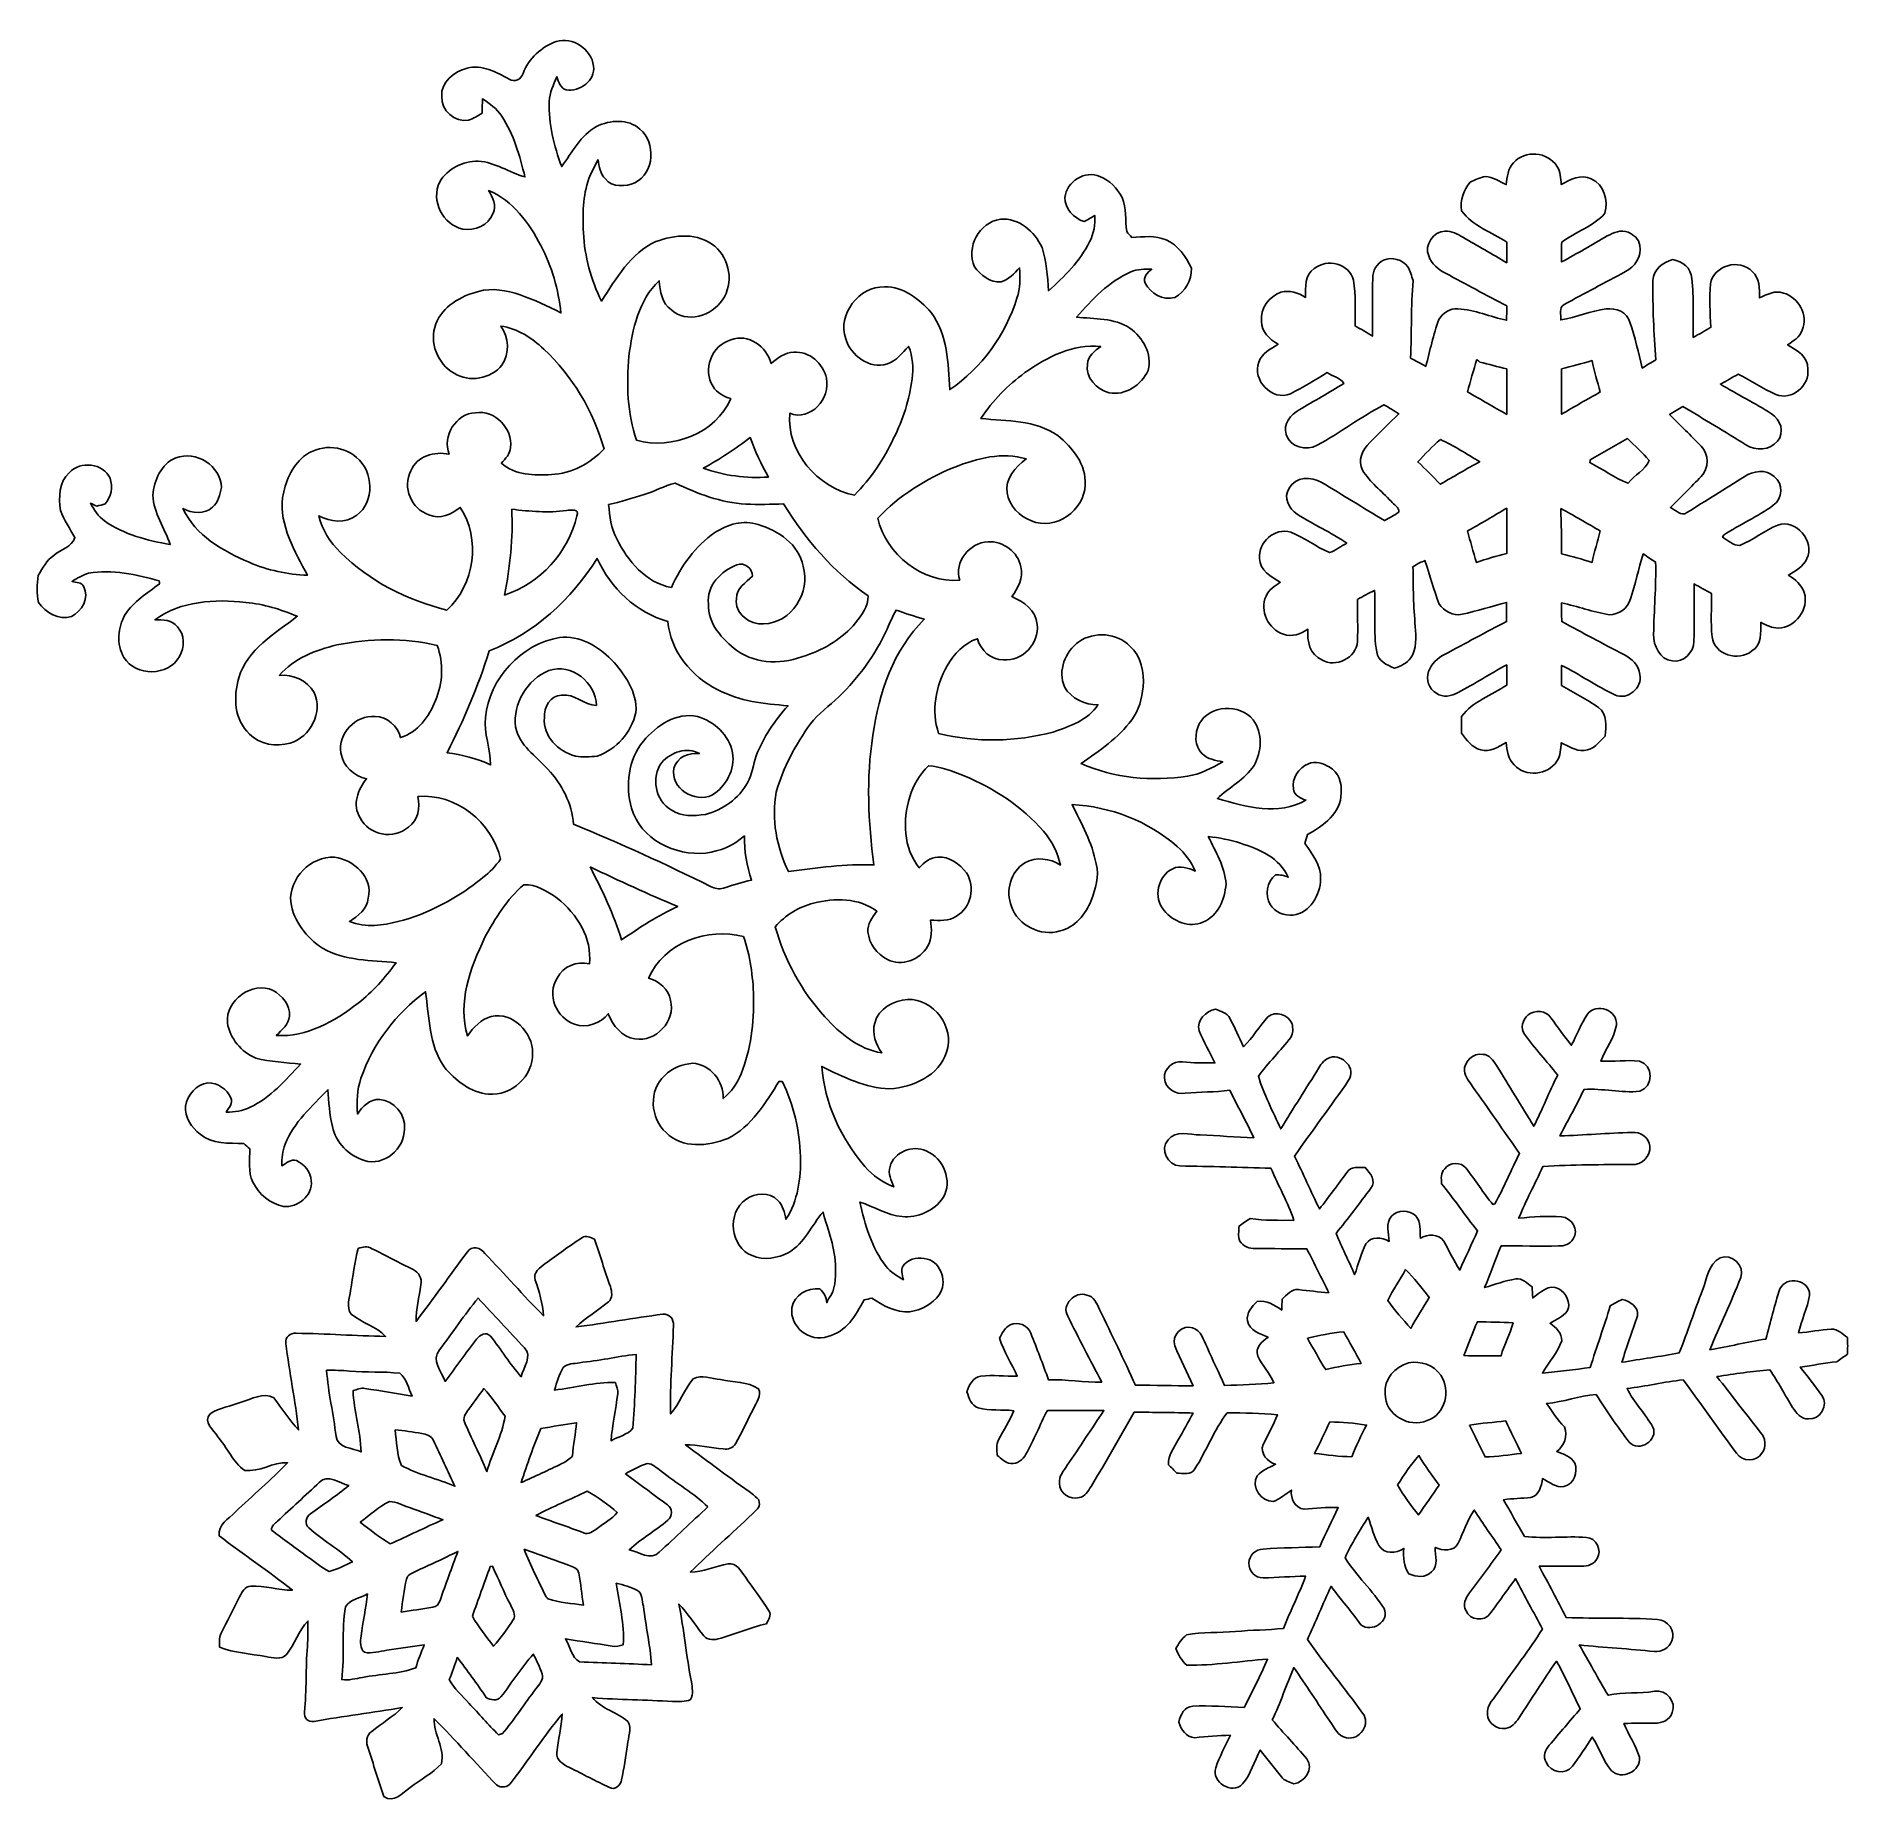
# Model space of a CAD drawing. Header units: centimetres. Extents: x -12.7 to 12.6, y -12.3 to 12.4.
import ezdxf

# ---------------------------------------------------------------- set-up
doc = ezdxf.new("R2010")
doc.units = ezdxf.units.CM
doc.header["$MEASUREMENT"] = 0
doc.layers.add('Camada 1', color=7, linetype='Continuous')

msp = doc.modelspace()

# ---------------------------------------------------------------- linework, layer by layer
at = {"layer": 'Camada 1', "color": 156}
for points, knots in [([(-5.86493, 11.85897), (-5.78484, 12.06747), (-5.60987, 12.22974), (-5.40066, 12.30383), (-5.40066, 12.30383), (-5.16995, 12.37826), (-4.90926, 12.19764), (-4.87997, 11.96163), (-4.87997, 11.96163), (-4.84823, 11.75948), (-5.07576, 11.59509), (-5.26274, 11.6279), (-5.26274, 11.6279), (-5.34423, 11.65472), (-5.36787, 11.73973), (-5.39114, 11.8124), (-5.39114, 11.8124), (-5.43913, 11.70092), (-5.49592, 11.58875), (-5.49804, 11.46457), (-5.49804, 11.46457), (-5.51461, 11.15306), (-5.42995, 10.8465), (-5.32518, 10.55616), (-5.32518, 10.55616), (-5.17947, 10.75548), (-5.05919, 10.99255), (-4.83658, 11.11743), (-4.83658, 11.11743), (-4.6496, 11.20845), (-4.39737, 11.2268), (-4.23262, 11.08109), (-4.23262, 11.08109), (-4.00368, 10.8913), (-4.02766, 10.46903), (-4.30106, 10.3311), (-4.30106, 10.3311), (-4.43018, 10.27359), (-4.61822, 10.26018), (-4.71311, 10.38472), (-4.71311, 10.38472), (-4.78895, 10.45316), (-4.80094, 10.55793), (-4.81929, 10.65212), (-4.81929, 10.65212), (-4.85951, 10.56357), (-4.90819, 10.47891), (-4.94524, 10.38895), (-4.94524, 10.38895), (-5.03096, 10.14623), (-5.03166, 9.88589), (-5.02214, 9.63189), (-5.02214, 9.63189), (-5.00133, 9.30063), (-4.91842, 8.9729), (-4.76815, 8.67621), (-4.76815, 8.67621), (-4.56352, 8.98877), (-4.36457, 9.34578), (-4.00897, 9.507), (-4.00897, 9.507), (-3.74826, 9.61001), (-3.41383, 9.634), (-3.18628, 9.44315), (-3.18628, 9.44315), (-2.97285, 9.26535), (-2.91711, 8.92351), (-3.07833, 8.69314), (-3.07833, 8.69314), (-3.22509, 8.46843), (-3.57893, 8.35977), (-3.79236, 8.55274), (-3.79236, 8.55274), (-3.92112, 8.64799), (-3.95286, 8.81097), (-3.96416, 8.96055), (-3.96416, 8.96055), (-4.24956, 8.6875), (-4.3374, 8.28322), (-4.38572, 7.90609), (-4.38572, 7.90609), (-4.41678, 7.51275), (-4.41218, 7.10635), (-4.27918, 6.73028), (-4.27918, 6.73028), (-3.78249, 6.59694), (-3.16971, 6.82483), (-2.96121, 7.31307), (-2.96121, 7.31307), (-3.05859, 7.34377), (-3.1577, 7.39034), (-3.21027, 7.48276), (-3.21027, 7.48276), (-3.36091, 7.71207), (-3.22862, 8.06414), (-2.96157, 8.13329), (-2.96157, 8.13329), (-2.71885, 8.23101), (-2.45991, 8.04086), (-2.39676, 7.8045), (-2.39676, 7.8045), (-2.30716, 7.87964), (-2.20591, 7.96183), (-2.0828, 7.96183), (-2.0828, 7.96183), (-1.8676, 7.98089), (-1.66792, 7.80274), (-1.6256, 7.59777), (-1.6256, 7.59777), (-1.56138, 7.31872), (-1.8482, 6.98782), (-2.13888, 7.10881), (-2.13888, 7.10881), (-2.18227, 6.57331), (-1.75153, 6.06531), (-1.23367, 5.96511), (-1.23367, 5.96511), (-1.004, 6.19371), (-0.82337, 6.46747), (-0.68615, 6.75993), (-0.68615, 6.75993), (-0.55245, 7.01815), (-0.46672, 7.30003), (-0.42721, 7.58789), (-0.42721, 7.58789), (-0.41098, 7.7403), (-0.41556, 7.89975), (-0.47625, 8.04262), (-0.47625, 8.04262), (-0.56973, 7.95513), (-0.64381, 7.83624), (-0.77399, 7.7985), (-0.77399, 7.7985), (-1.0241, 7.71701), (-1.28164, 7.91491), (-1.35607, 8.14775), (-1.35607, 8.14775), (-1.47778, 8.48854), (-1.1684, 8.88646), (-0.81173, 8.87589), (-0.81173, 8.87589), (-0.55138, 8.8773), (-0.3249, 8.70655), (-0.16191, 8.51711), (-0.16191, 8.51711), (0.06738, 8.20878), (0.07761, 7.80732), (0.09913, 7.43937), (0.09913, 7.43937), (0.54292, 7.74276), (0.88089, 8.20384), (1.03716, 8.71855), (1.03716, 8.71855), (1.08408, 8.85401), (1.08126, 8.99936), (1.07421, 9.14047), (1.07421, 9.14047), (0.99871, 9.06356), (0.92569, 8.97395), (0.81704, 8.94608), (0.81704, 8.94608), (0.6618, 8.92704), (0.53128, 9.04169), (0.4445, 9.15705), (0.4445, 9.15705), (0.31962, 9.42798), (0.51293, 9.77793), (0.8068, 9.82098), (0.8068, 9.82098), (1.05938, 9.8432), (1.28834, 9.64529), (1.38747, 9.42586), (1.38747, 9.42586), (1.44673, 9.23042), (1.46578, 9.02511), (1.47742, 8.82191), (1.47742, 8.82191), (1.70215, 9.0177), (1.91805, 9.23607), (2.05281, 9.50559), (2.05281, 9.50559), (2.11208, 9.61848), (2.13325, 9.74689), (2.12478, 9.87319), (2.12478, 9.87319), (2.07539, 9.84391), (2.0253, 9.81533), (1.9752, 9.7864), (1.9752, 9.7864), (1.83161, 9.83826), (1.70568, 9.96456), (1.7085, 10.12578), (1.7085, 10.12578), (1.72685, 10.3445), (1.99214, 10.51242), (2.19533, 10.41823), (2.19533, 10.41823), (2.3315, 10.36601), (2.43981, 10.25313), (2.50684, 10.12542), (2.50684, 10.12542), (2.57386, 9.97585), (2.5474, 9.80616), (2.57104, 9.64811), (2.57104, 9.64811), (2.59079, 9.61883), (2.61691, 9.59379), (2.64089, 9.56733), (2.64089, 9.56733), (2.8007, 9.57473), (2.96898, 9.59696), (3.12137, 9.53169), (3.12137, 9.53169), (3.28894, 9.4562), (3.40359, 9.30063), (3.47451, 9.13553), (3.47451, 9.13553), (3.48368, 8.96831), (3.39266, 8.80427), (3.24272, 8.72877), (3.24272, 8.72877), (3.07481, 8.6748), (2.90442, 8.77992), (2.82821, 8.9281), (2.82821, 8.9281), (2.79223, 9.01206), (2.8649, 9.07273), (2.92028, 9.12247), (2.92028, 9.12247), (2.82292, 9.12177), (2.72097, 9.12777), (2.63102, 9.08402), (2.63102, 9.08402), (2.32197, 8.95138), (2.08562, 8.6995), (1.86972, 8.44938), (1.86972, 8.44938), (2.12124, 8.42891), (2.39572, 8.44126), (2.61691, 8.30015), (2.61691, 8.30015), (2.79259, 8.16397), (2.93441, 7.93714), (2.86948, 7.70784), (2.86948, 7.70784), (2.77812, 7.50569), (2.55164, 7.34764), (2.32409, 7.39598), (2.32409, 7.39598), (2.15089, 7.43973), (1.98895, 7.6073), (2.02459, 7.79673), (2.02459, 7.79673), (2.02494, 7.90998), (2.12831, 7.97912), (2.20732, 8.04262), (2.20732, 8.04262), (1.81926, 8.08073), (1.45661, 7.8934), (1.14935, 7.67644), (1.14935, 7.67644), (0.91052, 7.49935), (0.69427, 7.28698), (0.53445, 7.03509), (0.53445, 7.03509), (0.89641, 6.9984), (1.29504, 7.01604), (1.60725, 6.79767), (1.60725, 6.79767), (1.81609, 6.63151), (2.00837, 6.38844), (1.98966, 6.10622), (1.98966, 6.10622), (1.98472, 5.75132), (1.57127, 5.46064), (1.24001, 5.60458), (1.24001, 5.60458), (1.07244, 5.66632), (0.92886, 5.81625), (0.89923, 5.99475), (0.89923, 5.99475), (0.86924, 6.19583), (1.0174, 6.35916), (1.16628, 6.4703), (1.16628, 6.4703), (0.83361, 6.57294), (0.48224, 6.47912), (0.16862, 6.35669), (0.16862, 6.35669), (-0.23388, 6.19548), (-0.60854, 5.957), (-0.9084, 5.64198), (-0.9084, 5.64198), (-0.79691, 5.13503), (-0.28187, 4.73638), (0.23883, 4.77378), (0.23883, 4.77378), (0.15487, 5.03166), (0.37358, 5.29978), (0.63287, 5.31213), (0.63287, 5.31213), (0.84454, 5.32587), (1.05092, 5.16995), (1.09361, 4.96181), (1.09361, 4.96181), (1.13417, 4.81117), (1.05056, 4.66441), (0.96697, 4.54518), (0.96697, 4.54518), (1.1303, 4.47498), (1.3088, 4.35151), (1.31867, 4.15607), (1.31867, 4.15607), (1.35854, 3.89254), (1.1109, 3.63607), (0.84737, 3.66289), (0.84737, 3.66289), (0.67663, 3.65865), (0.52528, 3.79448), (0.48612, 3.95639), (0.48612, 3.95639), (0.29703, 3.89995), (0.16087, 3.74261), (0.06244, 3.57928), (0.06244, 3.57928), (-0.09947, 3.29635), (-0.16474, 2.9471), (-0.05679, 2.63313), (-0.05679, 2.63313), (0.46777, 2.50189), (1.02376, 2.51566), (1.54515, 2.65324), (1.54515, 2.65324), (1.77517, 2.73261), (2.03022, 2.8201), (2.16992, 3.03354), (2.16992, 3.03354), (1.98332, 3.03247), (1.79563, 3.11925), (1.7018, 3.28471), (1.7018, 3.28471), (1.60372, 3.50697), (1.71097, 3.78107), (1.90358, 3.91583), (1.90358, 3.91583), (2.11737, 4.06188), (2.43592, 4.04106), (2.61725, 3.85163), (2.61725, 3.85163), (2.77741, 3.71298), (2.81798, 3.48473), (2.8007, 3.28329), (2.8007, 3.28329), (2.78306, 3.12103), (2.74284, 2.95627), (2.6423, 2.82434), (2.6423, 2.82434), (2.45356, 2.57245), (2.19216, 2.38865), (1.93321, 2.21509), (1.93321, 2.21509), (2.39642, 2.00413), (2.92206, 1.96108), (3.42159, 2.03588), (3.42159, 2.03588), (3.60079, 2.06021), (3.75813, 2.15265), (3.91407, 2.23731), (3.91407, 2.23731), (3.81387, 2.25882), (3.70028, 2.27047), (3.62691, 2.35055), (3.62691, 2.35055), (3.51225, 2.45463), (3.52071, 2.63771), (3.58457, 2.76684), (3.58457, 2.76684), (3.72957, 3.03283), (4.15183, 3.05576), (4.33775, 2.82292), (4.33775, 2.82292), (4.47781, 2.64018), (4.45664, 2.37701), (4.35044, 2.18334), (4.35044, 2.18334), (4.21852, 1.98966), (4.00402, 1.8817), (3.83786, 1.72332), (3.83786, 1.72332), (4.23262, 1.60972), (4.69511, 1.47742), (5.07541, 1.7018), (5.07541, 1.7018), (4.99816, 1.7279), (4.91348, 1.76705), (4.90007, 1.85737), (4.90007, 1.85737), (4.87503, 2.00201), (4.97521, 2.15618), (5.10962, 2.2098), (5.10962, 2.2098), (5.20559, 2.25707), (5.31495, 2.21051), (5.40278, 2.16464), (5.40278, 2.16464), (5.53366, 2.09761), (5.58163, 1.93957), (5.56823, 1.80092), (5.56823, 1.80092), (5.56823, 1.524), (5.31953, 1.33702), (5.09588, 1.22237), (5.09588, 1.22237), (5.08353, 1.17968), (5.07152, 1.137), (5.06024, 1.09395), (5.06024, 1.09395), (5.16466, 0.94755), (5.29237, 0.79021), (5.28038, 0.59901), (5.28038, 0.59901), (5.27861, 0.37677), (5.13467, 0.12452), (4.89725, 0.09348), (4.89725, 0.09348), (4.77697, 0.08714), (4.63479, 0.12805), (4.57763, 0.24341), (4.57763, 0.24341), (4.49509, 0.37923), (4.53319, 0.55633), (4.65137, 0.65758), (4.65137, 0.65758), (4.7117, 0.6551), (4.77378, 0.65298), (4.82881, 0.62335), (4.82881, 0.62335), (4.70992, 0.89146), (4.42382, 1.01811), (4.15995, 1.09889), (4.15995, 1.09889), (4.0146, 1.14757), (3.86326, 1.17686), (3.71122, 1.19133), (3.71122, 1.19133), (3.81387, 0.98), (3.94334, 0.7687), (3.95922, 0.52882), (3.95922, 0.52882), (3.94334, 0.31715), (3.84844, 0.08008), (3.63714, -0.00282), (3.63714, -0.00282), (3.44805, -0.09172), (3.21627, 0.00458), (3.0935, 0.1605), (3.0935, 0.1605), (2.93933, 0.33338), (3.00284, 0.64628), (3.21522, 0.74259), (3.21522, 0.74259), (3.31786, 0.79516), (3.43146, 0.7493), (3.53024, 0.71049), (3.53024, 0.71049), (3.46674, 0.83855), (3.38983, 0.96273), (3.278, 1.05375), (3.278, 1.05375), (2.8716, 1.40334), (2.34456, 1.61571), (1.80869, 1.63829), (1.80869, 1.63829), (1.93957, 1.37159), (2.08879, 1.10771), (2.14347, 0.81244), (2.14347, 0.81244), (2.19039, 0.63853), (2.13501, 0.46107), (2.07398, 0.2981), (2.07398, 0.2981), (1.99955, 0.10512), (1.84714, -0.07761), (1.63936, -0.1277), (1.63936, -0.1277), (1.37159, -0.20813), (1.05056, -0.05009), (0.95956, 0.21624), (0.95956, 0.21624), (0.877, 0.42932), (0.94684, 0.7059), (1.14969, 0.82549), (1.14969, 0.82549), (1.30386, 0.91439), (1.50001, 0.8883), (1.64499, 0.79304), (1.64499, 0.79304), (1.6076, 0.96838), (1.524, 1.13064), (1.40794, 1.26683), (1.40794, 1.26683), (1.10949, 1.61149), (0.7179, 1.86584), (0.3002, 2.04223), (0.3002, 2.04223), (0.13864, 2.10397), (-0.0247, 2.16853), (-0.19897, 2.18263), (-0.19897, 2.18263), (-0.44591, 1.93815), (-0.5468, 1.57692), (-0.51364, 1.23613), (-0.51364, 1.23613), (-0.50729, 1.05974), (-0.43249, 0.89429), (-0.32702, 0.75494), (-0.32702, 0.75494), (-0.26, 0.82973), (-0.17533, 0.90452), (-0.06879, 0.90523), (-0.06879, 0.90523), (0.09455, 0.91722), (0.23953, 0.80822), (0.33267, 0.68333), (0.33267, 0.68333), (0.46107, 0.48823), (0.39441, 0.19967), (0.19261, 0.08113), (0.19261, 0.08113), (0.08784, 0.00458), (-0.04797, 0.01763), (-0.17003, 0.02399), (-0.17003, 0.02399), (-0.15592, -0.09913), (-0.14357, -0.23388), (-0.21061, -0.34466), (-0.21061, -0.34466), (-0.31962, -0.52987), (-0.57572, -0.63183), (-0.77223, -0.52492), (-0.77223, -0.52492), (-0.92039, -0.45437), (-1.02834, -0.30514), (-1.04527, -0.14181), (-1.04527, -0.14181), (-1.05233, -0.03033), (-0.9846, 0.06419), (-0.91897, 0.1471), (-0.91897, 0.1471), (-1.16981, 0.33584), (-1.512, 0.33972), (-1.8041, 0.26034), (-1.8041, 0.26034), (-2.01259, 0.21096), (-2.20027, 0.09172), (-2.34173, -0.06879), (-2.34173, -0.06879), (-2.2098, -0.53445), (-1.97343, -0.97048), (-1.6457, -1.32749), (-1.6457, -1.32749), (-1.43403, -1.56245), (-1.17369, -1.7787), (-0.85231, -1.83232), (-0.85231, -1.83232), (-0.93556, -1.71167), (-0.99236, -1.56069), (-0.94862, -1.41427), (-0.94862, -1.41427), (-0.90204, -1.20896), (-0.68509, -1.10031), (-0.49072, -1.08338), (-0.49072, -1.08338), (-0.12664, -1.07209), (0.17463, -1.47389), (0.05186, -1.81926), (0.05186, -1.81926), (-0.04974, -2.15194), (-0.4198, -2.30964), (-0.74083, -2.3361), (-0.74083, -2.3361), (-1.0795, -2.3181), (-1.39452, -2.17275), (-1.69121, -2.01965), (-1.69121, -2.01965), (-1.65099, -2.53505), (-1.42346, -3.02753), (-1.08973, -3.41911), (-1.08973, -3.41911), (-0.9793, -3.54471), (-0.83889, -3.64208), (-0.68403, -3.70416), (-0.68403, -3.70416), (-0.71578, -3.61421), (-0.7747, -3.51754), (-0.73447, -3.42089), (-0.73447, -3.42089), (-0.68579, -3.21344), (-0.41521, -3.1136), (-0.23142, -3.20216), (-0.23142, -3.20216), (0.01093, -3.30093), (0.14252, -3.62126), (0.00669, -3.85375), (0.00669, -3.85375), (-0.11711, -4.03859), (-0.34819, -4.1409), (-0.56832, -4.11938), (-0.56832, -4.11938), (-0.77964, -4.09999), (-0.96061, -3.97932), (-1.15922, -3.91653), (-1.15922, -3.91653), (-1.08303, -4.23121), (-0.9973, -4.55789), (-0.79092, -4.81576), (-0.79092, -4.81576), (-0.72848, -4.89866), (-0.63675, -4.95017), (-0.54963, -5.00308), (-0.54963, -5.00308), (-0.56303, -4.93148), (-0.59796, -4.84328), (-0.53199, -4.78649), (-0.53199, -4.78649), (-0.45649, -4.69194), (-0.32419, -4.69229), (-0.21519, -4.71275), (-0.21519, -4.71275), (-0.01517, -4.76849), (0.06914, -5.04825), (-0.0515, -5.21263), (-0.0515, -5.21263), (-0.14286, -5.34811), (-0.30091, -5.42466), (-0.45895, -5.44865), (-0.45895, -5.44865), (-0.65439, -5.46876), (-0.83149, -5.36151), (-0.98918, -5.25955), (-0.98918, -5.25955), (-1.02588, -5.26767), (-1.06221, -5.27614), (-1.09889, -5.2846), (-1.09889, -5.2846), (-1.2125, -5.49733), (-1.35113, -5.73687), (-1.60584, -5.79472), (-1.60584, -5.79472), (-1.8542, -5.88751), (-2.147, -5.6575), (-2.10643, -5.39362), (-2.10643, -5.39362), (-2.07856, -5.21441), (-1.88911, -5.10892), (-1.71767, -5.12974), (-1.71767, -5.12974), (-1.65876, -5.18018), (-1.62136, -5.2451), (-1.62102, -5.32411), (-1.62102, -5.32411), (-1.615, -5.30965), (-1.60267, -5.28143), (-1.59666, -5.26696), (-1.59666, -5.26696), (-1.49331, -5.14984), (-1.4993, -4.98016), (-1.49789, -4.8334), (-1.49789, -4.8334), (-1.49789, -4.56282), (-1.60548, -4.3127), (-1.67252, -4.05553), (-1.67252, -4.05553), (-1.83127, -4.2439), (-1.93392, -4.48768), (-2.15018, -4.62104), (-2.15018, -4.62104), (-2.30681, -4.69935), (-2.49731, -4.73709), (-2.66347, -4.66478), (-2.66347, -4.66478), (-2.9732, -4.55048), (-3.0173, -4.06435), (-2.75237, -3.87879), (-2.75237, -3.87879), (-2.62361, -3.78529), (-2.42076, -3.76872), (-2.30611, -3.89395), (-2.30611, -3.89395), (-2.22778, -3.95887), (-2.21543, -4.064), (-2.19039, -4.15642), (-2.19039, -4.15642), (-2.02352, -3.89819), (-1.98049, -3.5821), (-1.9879, -3.28048), (-1.9879, -3.28048), (-2.0006, -2.91994), (-2.08209, -2.5608), (-2.23731, -2.23448), (-2.23731, -2.23448), (-2.24895, -2.23307), (-2.27259, -2.22956), (-2.28423, -2.22815), (-2.28423, -2.22815), (-2.4786, -2.52835), (-2.67158, -2.86456), (-3.00531, -3.0286), (-3.00531, -3.0286), (-3.278, -3.13655), (-3.64208, -3.17429), (-3.86537, -2.94604), (-3.86537, -2.94604), (-4.08798, -2.74849), (-4.11339, -2.34984), (-3.88479, -2.1477), (-3.88479, -2.1477), (-3.78354, -2.04152), (-3.63784, -1.9879), (-3.49391, -1.97696), (-3.49391, -1.97696), (-3.24555, -1.98861), (-3.06139, -2.22885), (-3.0674, -2.46909), (-3.0674, -2.46909), (-2.95485, -2.37878), (-2.87338, -2.25636), (-2.81798, -2.12407), (-2.81798, -2.12407), (-2.67723, -1.78293), (-2.64089, -1.40935), (-2.6423, -1.04386), (-2.6423, -1.04386), (-2.65289, -0.75917), (-2.68887, -0.47519), (-2.78482, -0.20567), (-2.78482, -0.20567), (-3.284, -0.0702), (-3.89854, -0.29527), (-4.11091, -0.78598), (-4.11091, -0.78598), (-3.96521, -0.83007), (-3.8308, -0.93839), (-3.8033, -1.09536), (-3.8033, -1.09536), (-3.72816, -1.3836), (-4.00861, -1.68663), (-4.30072, -1.63547), (-4.30072, -1.63547), (-4.4831, -1.60584), (-4.61222, -1.45062), (-4.6743, -1.28551), (-4.6743, -1.28551), (-4.78472, -1.41817), (-4.97733, -1.49577), (-5.14419, -1.42909), (-5.14419, -1.42909), (-5.39784, -1.34866), (-5.54073, -1.01458), (-5.38762, -0.78598), (-5.38762, -0.78598), (-5.30859, -0.61841), (-5.11315, -0.54751), (-4.93854, -0.58878), (-4.93854, -0.58878), (-4.89654, -0.22613), (-5.11245, 0.11219), (-5.38656, 0.32985), (-5.38656, 0.32985), (-5.52414, 0.42721), (-5.68077, 0.52563), (-5.85576, 0.51893), (-5.85576, 0.51893), (-6.09106, 0.31679), (-6.25722, 0.04621), (-6.4015, -0.22506), (-6.4015, -0.22506), (-6.60047, -0.64557), (-6.78532, -1.12888), (-6.63963, -1.59456), (-6.63963, -1.59456), (-6.5592, -1.47425), (-6.45442, -1.36136), (-6.30907, -1.32503), (-6.30907, -1.32503), (-6.01169, -1.25236), (-5.72664, -1.54693), (-5.73158, -1.83444), (-5.73158, -1.83444), (-5.71853, -2.1544), (-6.03003, -2.43662), (-6.34576, -2.40805), (-6.34576, -2.40805), (-6.59765, -2.38478), (-6.81355, -2.21755), (-6.96665, -2.02564), (-6.96665, -2.02564), (-7.18219, -1.72084), (-7.17585, -1.32997), (-7.22806, -0.97579), (-7.22806, -0.97579), (-7.63939, -1.27776), (-7.96325, -1.7018), (-8.12976, -2.18581), (-8.12976, -2.18581), (-8.18373, -2.34667), (-8.19361, -2.51777), (-8.17986, -2.68605), (-8.17986, -2.68605), (-8.10895, -2.58092), (-8.00593, -2.47402), (-7.86799, -2.48214), (-7.86799, -2.48214), (-7.67257, -2.50225), (-7.49935, -2.69239), (-7.52264, -2.89382), (-7.52264, -2.89382), (-7.51769, -3.169), (-7.81156, -3.42547), (-8.08284, -3.3348), (-8.08284, -3.3348), (-8.3005, -3.27025), (-8.48183, -3.08504), (-8.52946, -2.86103), (-8.52946, -2.86103), (-8.56791, -2.69239), (-8.58379, -2.51848), (-8.5919, -2.34562), (-8.5919, -2.34562), (-8.81556, -2.57774), (-9.06638, -2.8007), (-9.19021, -3.1069), (-9.19021, -3.1069), (-9.23007, -3.20216), (-9.23254, -3.30658), (-9.23784, -3.40854), (-9.23784, -3.40854), (-9.17363, -3.37784), (-9.10978, -3.30904), (-9.03252, -3.33728), (-9.03252, -3.33728), (-8.92174, -3.38842), (-8.82861, -3.49462), (-8.82473, -3.62091), (-8.82473, -3.62091), (-8.80039, -3.82763), (-9.017, -3.99767), (-9.21138, -3.97827), (-9.21138, -3.97827), (-9.39659, -3.93841), (-9.55921, -3.80683), (-9.64035, -3.63607), (-9.64035, -3.63607), (-9.71091, -3.49179), (-9.68445, -3.32634), (-9.68445, -3.17183), (-9.68445, -3.17183), (-9.71268, -3.14642), (-9.74055, -3.12103), (-9.76841, -3.09597), (-9.76841, -3.09597), (-9.97549, -3.09527), (-10.20833, -3.10868), (-10.37872, -2.96898), (-10.37872, -2.96898), (-10.49619, -2.87513), (-10.59497, -2.73085), (-10.58156, -2.57527), (-10.58156, -2.57527), (-10.5544, -2.41969), (-10.4334, -2.26554), (-10.2683, -2.25), (-10.2683, -2.25), (-10.13213, -2.24825), (-10.00266, -2.33856), (-9.94833, -2.46167), (-9.94833, -2.46167), (-9.91235, -2.53505), (-9.9822, -2.59961), (-10.01254, -2.661), (-10.01254, -2.661), (-9.89753, -2.66064), (-9.78076, -2.64442), (-9.6774, -2.59115), (-9.6774, -2.59115), (-9.39341, -2.45604), (-9.18457, -2.21333), (-8.97325, -1.98825), (-8.97325, -1.98825), (-9.18245, -1.96497), (-9.39623, -1.96003), (-9.59979, -1.90324), (-9.59979, -1.90324), (-9.80298, -1.82174), (-9.96103, -1.62806), (-9.99666, -1.41181), (-9.99666, -1.41181), (-10.02452, -1.09395), (-9.64811, -0.82479), (-9.35707, -0.95849), (-9.35707, -0.95849), (-9.23325, -1.03187), (-9.11472, -1.16311), (-9.12847, -1.31692), (-9.12847, -1.31692), (-9.13765, -1.43544), (-9.23819, -1.50917), (-9.31368, -1.5882), (-9.31368, -1.5882), (-8.88964, -1.61395), (-8.49524, -1.39064), (-8.17104, -1.13841), (-8.17104, -1.13841), (-7.96466, -0.97966), (-7.79392, -0.78105), (-7.6401, -0.57185), (-7.6401, -0.57185), (-7.98548, -0.53622), (-8.35589, -0.54821), (-8.66562, -0.36936), (-8.66562, -0.36936), (-8.89035, -0.2226), (-9.07238, 0.00916), (-9.11225, 0.2801), (-9.11225, 0.2801), (-9.13376, 0.611), (-8.83144, 0.91968), (-8.50018, 0.90382), (-8.50018, 0.90382), (-8.23277, 0.87136), (-7.95761, 0.62159), (-8.0271, 0.33231), (-8.0271, 0.33231), (-8.04121, 0.17921), (-8.17279, 0.08078), (-8.29168, 0.00387), (-8.29168, 0.00387), (-8.17738, -0.03069), (-8.0592, -0.06139), (-7.93891, -0.04974), (-7.93891, -0.04974), (-7.49793, -0.01588), (-7.08447, 0.17251), (-6.71476, 0.40534), (-6.71476, 0.40534), (-6.52039, 0.54186), (-6.31718, 0.67909), (-6.17889, 0.87629), (-6.17889, 0.87629), (-6.29143, 1.38606), (-6.80473, 1.80586), (-7.33531, 1.74978), (-7.33531, 1.74978), (-7.29826, 1.59597), (-7.33142, 1.42063), (-7.46724, 1.32537), (-7.46724, 1.32537), (-7.67045, 1.14087), (-8.0197, 1.2125), (-8.14352, 1.45415), (-8.14352, 1.45415), (-8.25217, 1.6323), (-8.17562, 1.85137), (-8.05179, 1.99955), (-8.05179, 1.99955), (-8.22818, 2.03694), (-8.38129, 2.18122), (-8.41162, 2.36078), (-8.41162, 2.36078), (-8.45466, 2.6296), (-8.20314, 2.89489), (-7.93291, 2.8709), (-7.93291, 2.8709), (-7.76464, 2.86631), (-7.61541, 2.74002), (-7.57802, 2.57632), (-7.57802, 2.57632), (-7.33602, 2.64583), (-7.17444, 2.86948), (-7.08837, 3.09491), (-7.08837, 3.09491), (-6.98394, 3.33657), (-6.97301, 3.61631), (-7.06472, 3.86362), (-7.06472, 3.86362), (-7.52369, 3.97333), (-8.00452, 3.96309), (-8.4656, 3.87068), (-8.4656, 3.87068), (-8.76334, 3.79871), (-9.06674, 3.68299), (-9.27206, 3.44452), (-9.27206, 3.44452), (-9.08155, 3.46004), (-8.88047, 3.38067), (-8.78628, 3.20745), (-8.78628, 3.20745), (-8.65505, 2.93475), (-8.83743, 2.57986), (-9.12142, 2.49695), (-9.12142, 2.49695), (-9.31439, 2.44474), (-9.54405, 2.47614), (-9.68728, 2.62536), (-9.68728, 2.62536), (-9.90317, 2.82046), (-9.91376, 3.14749), (-9.83756, 3.40995), (-9.83756, 3.40995), (-9.71867, 3.81246), (-9.3292, 4.02731), (-9.02052, 4.27073), (-9.02052, 4.27073), (-9.25053, 4.36527), (-9.49078, 4.44465), (-9.73984, 4.46263), (-9.73984, 4.46263), (-10.17199, 4.5159), (-10.64683, 4.48556), (-11.01055, 4.22205), (-11.01055, 4.22205), (-10.89942, 4.22556), (-10.76889, 4.21957), (-10.6948, 4.12362), (-10.6948, 4.12362), (-10.58862, 4.01177), (-10.59427, 3.83857), (-10.66518, 3.70945), (-10.66518, 3.70945), (-10.81863, 3.4311), (-11.28077, 3.42335), (-11.44235, 3.69675), (-11.44235, 3.69675), (-11.55665, 3.87843), (-11.52701, 4.11551), (-11.42541, 4.29577), (-11.42541, 4.29577), (-11.30652, 4.47815), (-11.11462, 4.59317), (-10.94598, 4.72439), (-10.94598, 4.72439), (-10.94634, 4.73463), (-10.9474, 4.75509), (-10.9481, 4.76532), (-10.9481, 4.76532), (-11.26807, 4.85563), (-11.60391, 4.93253), (-11.93659, 4.87186), (-11.93659, 4.87186), (-12.02054, 4.84928), (-12.09534, 4.80342), (-12.168, 4.75721), (-12.168, 4.75721), (-12.11262, 4.74027), (-12.02831, 4.75014), (-12.00396, 4.68453), (-12.00396, 4.68453), (-11.9253, 4.52825), (-12.02936, 4.34128), (-12.17436, 4.26754), (-12.17436, 4.26754), (-12.35286, 4.20863), (-12.53525, 4.32152), (-12.63508, 4.46475), (-12.63508, 4.46475), (-12.66825, 4.58823), (-12.65731, 4.71805), (-12.64073, 4.84292), (-12.64073, 4.84292), (-12.57511, 4.94064), (-12.52502, 5.05424), (-12.42447, 5.12197), (-12.42447, 5.12197), (-12.32534, 5.2077), (-12.17048, 5.23487), (-12.12779, 5.3735), (-12.12779, 5.3735), (-12.20011, 5.49627), (-12.27984, 5.61657), (-12.32746, 5.75132), (-12.32746, 5.75132), (-12.35568, 5.93302), (-12.35321, 6.14785), (-12.20505, 6.27979), (-12.20505, 6.27979), (-12.05124, 6.4463), (-11.73444, 6.41208), (-11.63532, 6.20148), (-11.63532, 6.20148), (-11.59792, 6.078), (-11.61732, 5.93972), (-11.70481, 5.84164), (-11.70481, 5.84164), (-11.74326, 5.8314), (-11.78207, 5.82048), (-11.82017, 5.80955), (-11.82017, 5.80955), (-11.85015, 5.82365), (-11.88014, 5.83706), (-11.91013, 5.85116), (-11.91013, 5.85116), (-11.85721, 5.7598), (-11.80218, 5.66454), (-11.71222, 5.60492), (-11.71222, 5.60492), (-11.4441, 5.4109), (-11.11462, 5.33152), (-10.79429, 5.27368), (-10.79429, 5.27368), (-10.87225, 5.50367), (-11.03206, 5.71253), (-11.037, 5.96299), (-11.037, 5.96299), (-11.02183, 6.17044), (-10.92411, 6.40291), (-10.71738, 6.4837), (-10.71738, 6.4837), (-10.43728, 6.59659), (-10.08768, 6.37504), (-10.08027, 6.06989), (-10.08027, 6.06989), (-10.10355, 5.97146), (-10.1226, 5.8621), (-10.20657, 5.79508), (-10.20657, 5.79508), (-10.31804, 5.68783), (-10.48985, 5.71465), (-10.61755, 5.77532), (-10.61755, 5.77532), (-10.43974, 5.40032), (-10.06051, 5.18195), (-9.69362, 5.02567), (-9.69362, 5.02567), (-9.43574, 4.91384), (-9.15811, 4.85527), (-8.87764, 4.84363), (-8.87764, 4.84363), (-9.05544, 5.17806), (-9.26782, 5.53614), (-9.22796, 5.92949), (-9.22796, 5.92949), (-9.18597, 6.1415), (-9.10343, 6.36128), (-8.93162, 6.50205), (-8.93162, 6.50205), (-8.72525, 6.67597), (-8.39328, 6.67103), (-8.19291, 6.49004), (-8.19291, 6.49004), (-7.9516, 6.29391), (-7.93467, 5.87409), (-8.18868, 5.68254), (-8.18868, 5.68254), (-8.34531, 5.56436), (-8.55591, 5.58799), (-8.71995, 5.67584), (-8.71995, 5.67584), (-8.67304, 5.47899), (-8.56226, 5.3026), (-8.41622, 5.16325), (-8.41622, 5.16325), (-8.01158, 4.76037), (-7.48312, 4.49403), (-6.93103, 4.35856), (-6.93103, 4.35856), (-6.53803, 4.7057), (-6.45653, 5.35515), (-6.74158, 5.79366), (-6.74158, 5.79366), (-6.86364, 5.69841), (-7.02627, 5.61516), (-7.18043, 5.691), (-7.18043, 5.691), (-7.42738, 5.7665), (-7.55368, 6.07659), (-7.43408, 6.30449), (-7.43408, 6.30449), (-7.348, 6.50768), (-7.10177, 6.58318), (-6.89856, 6.5345), (-6.89856, 6.5345), (-6.99487, 6.7899), (-6.80507, 7.10423), (-6.5285, 7.11658), (-6.5285, 7.11658), (-6.25968, 7.15715), (-6.00745, 6.89573), (-6.03885, 6.63081), (-6.03885, 6.63081), (-6.04448, 6.54049), (-6.11152, 6.47488), (-6.16691, 6.41032), (-6.16691, 6.41032), (-5.9757, 6.2424), (-5.709, 6.23675), (-5.46876, 6.25157), (-5.46876, 6.25157), (-5.18759, 6.26426), (-4.92019, 6.40362), (-4.73321, 6.61175), (-4.73321, 6.61175), (-4.88138, 7.14021), (-5.17525, 7.62881), (-5.57494, 8.00558), (-5.57494, 8.00558), (-5.74286, 8.16115), (-5.9443, 8.29275), (-6.17466, 8.32731), (-6.17466, 8.32731), (-6.06354, 8.16856), (-6.04838, 7.94455), (-6.15914, 7.78157), (-6.15914, 7.78157), (-6.31472, 7.5893), (-6.61775, 7.53463), (-6.82907, 7.66692), (-6.82907, 7.66692), (-7.06049, 7.79955), (-7.18255, 8.10365), (-7.08342, 8.35625), (-7.08342, 8.35625), (-6.98923, 8.60565), (-6.73417, 8.74818), (-6.48794, 8.81027), (-6.48794, 8.81027), (-6.29567, 8.86953), (-6.09318, 8.81979), (-5.90656, 8.76476), (-5.90656, 8.76476), (-5.71112, 8.69385), (-5.51956, 8.61165), (-5.33681, 8.51146), (-5.33681, 8.51146), (-5.37033, 8.8392), (-5.46169, 9.16092), (-5.61552, 9.45232), (-5.61552, 9.45232), (-5.78061, 9.76736), (-6.00499, 10.08168), (-6.34576, 10.21997), (-6.34576, 10.21997), (-6.29038, 10.12648), (-6.22899, 10.01148), (-6.28473, 9.90317), (-6.28473, 9.90317), (-6.34541, 9.73772), (-6.53979, 9.65623), (-6.7056, 9.68375), (-6.7056, 9.68375), (-6.98465, 9.73949), (-7.16033, 10.08556), (-7.02944, 10.34133), (-7.02944, 10.34133), (-6.92114, 10.52759), (-6.70243, 10.63237), (-6.49145, 10.63271), (-6.49145, 10.63271), (-6.25686, 10.61755), (-6.05895, 10.47467), (-5.83776, 10.41118), (-5.83776, 10.41118), (-5.91043, 10.70609), (-5.99405, 11.0056), (-6.16374, 11.26137), (-6.16374, 11.26137), (-6.23147, 11.36368), (-6.32989, 11.43952), (-6.43361, 11.50231), (-6.43361, 11.50231), (-6.43395, 11.43634), (-6.43395, 11.37038), (-6.43536, 11.3044), (-6.43536, 11.3044), (-6.49746, 11.26807), (-6.55742, 11.22538), (-6.62727, 11.20633), (-6.62727, 11.20633), (-6.81884, 11.164), (-7.0118, 11.34604), (-7.00193, 11.53653), (-7.00193, 11.53653), (-7.01886, 11.74009), (-6.82449, 11.88402), (-6.64739, 11.93165), (-6.64739, 11.93165), (-6.43714, 11.98597), (-6.2378, 11.87661), (-6.05966, 11.77924), (-6.05966, 11.77924), (-5.98557, 11.73091), (-5.8861, 11.77466), (-5.86493, 11.85897)], [0, 0, 0, 0, 0.00308642, 0.00308642, 0.00308642, 0.00308642, 0.00617284, 0.00617284, 0.00617284, 0.00617284, 0.00925926, 0.00925926, 0.00925926, 0.00925926, 0.01234568, 0.01234568, 0.01234568, 0.01234568, 0.0154321, 0.0154321, 0.0154321, 0.0154321, 0.01851852, 0.01851852, 0.01851852, 0.01851852, 0.02160494, 0.02160494, 0.02160494, 0.02160494, 0.02469136, 0.02469136, 0.02469136, 0.02469136, 0.02777778, 0.02777778, 0.02777778, 0.02777778, 0.0308642, 0.0308642, 0.0308642, 0.0308642, 0.03395062, 0.03395062, 0.03395062, 0.03395062, 0.03703704, 0.03703704, 0.03703704, 0.03703704, 0.04012346, 0.04012346, 0.04012346, 0.04012346, 0.04320988, 0.04320988, 0.04320988, 0.04320988, 0.0462963, 0.0462963, 0.0462963, 0.0462963, 0.04938272, 0.04938272, 0.04938272, 0.04938272, 0.05246914, 0.05246914, 0.05246914, 0.05246914, 0.05555556, 0.05555556, 0.05555556, 0.05555556, 0.05864198, 0.05864198, 0.05864198, 0.05864198, 0.0617284, 0.0617284, 0.0617284, 0.0617284, 0.06481481, 0.06481481, 0.06481481, 0.06481481, 0.06790123, 0.06790123, 0.06790123, 0.06790123, 0.07098765, 0.07098765, 0.07098765, 0.07098765, 0.07407407, 0.07407407, 0.07407407, 0.07407407, 0.07716049, 0.07716049, 0.07716049, 0.07716049, 0.08024691, 0.08024691, 0.08024691, 0.08024691, 0.08333333, 0.08333333, 0.08333333, 0.08333333, 0.08641975, 0.08641975, 0.08641975, 0.08641975, 0.08950617, 0.08950617, 0.08950617, 0.08950617, 0.09259259, 0.09259259, 0.09259259, 0.09259259, 0.09567901, 0.09567901, 0.09567901, 0.09567901, 0.09876543, 0.09876543, 0.09876543, 0.09876543, 0.10185185, 0.10185185, 0.10185185, 0.10185185, 0.10493827, 0.10493827, 0.10493827, 0.10493827, 0.10802469, 0.10802469, 0.10802469, 0.10802469, 0.11111111, 0.11111111, 0.11111111, 0.11111111, 0.11419753, 0.11419753, 0.11419753, 0.11419753, 0.11728395, 0.11728395, 0.11728395, 0.11728395, 0.12037037, 0.12037037, 0.12037037, 0.12037037, 0.12345679, 0.12345679, 0.12345679, 0.12345679, 0.12654321, 0.12654321, 0.12654321, 0.12654321, 0.12962963, 0.12962963, 0.12962963, 0.12962963, 0.13271605, 0.13271605, 0.13271605, 0.13271605, 0.13580247, 0.13580247, 0.13580247, 0.13580247, 0.13888889, 0.13888889, 0.13888889, 0.13888889, 0.14197531, 0.14197531, 0.14197531, 0.14197531, 0.14506173, 0.14506173, 0.14506173, 0.14506173, 0.14814815, 0.14814815, 0.14814815, 0.14814815, 0.15123457, 0.15123457, 0.15123457, 0.15123457, 0.15432099, 0.15432099, 0.15432099, 0.15432099, 0.15740741, 0.15740741, 0.15740741, 0.15740741, 0.16049383, 0.16049383, 0.16049383, 0.16049383, 0.16358025, 0.16358025, 0.16358025, 0.16358025, 0.16666667, 0.16666667, 0.16666667, 0.16666667, 0.16975309, 0.16975309, 0.16975309, 0.16975309, 0.17283951, 0.17283951, 0.17283951, 0.17283951, 0.17592593, 0.17592593, 0.17592593, 0.17592593, 0.17901235, 0.17901235, 0.17901235, 0.17901235, 0.18209877, 0.18209877, 0.18209877, 0.18209877, 0.18518519, 0.18518519, 0.18518519, 0.18518519, 0.1882716, 0.1882716, 0.1882716, 0.1882716, 0.19135802, 0.19135802, 0.19135802, 0.19135802, 0.19444444, 0.19444444, 0.19444444, 0.19444444, 0.19753086, 0.19753086, 0.19753086, 0.19753086, 0.20061728, 0.20061728, 0.20061728, 0.20061728, 0.2037037, 0.2037037, 0.2037037, 0.2037037, 0.20679012, 0.20679012, 0.20679012, 0.20679012, 0.20987654, 0.20987654, 0.20987654, 0.20987654, 0.21296296, 0.21296296, 0.21296296, 0.21296296, 0.21604938, 0.21604938, 0.21604938, 0.21604938, 0.2191358, 0.2191358, 0.2191358, 0.2191358, 0.22222222, 0.22222222, 0.22222222, 0.22222222, 0.22530864, 0.22530864, 0.22530864, 0.22530864, 0.22839506, 0.22839506, 0.22839506, 0.22839506, 0.23148148, 0.23148148, 0.23148148, 0.23148148, 0.2345679, 0.2345679, 0.2345679, 0.2345679, 0.23765432, 0.23765432, 0.23765432, 0.23765432, 0.24074074, 0.24074074, 0.24074074, 0.24074074, 0.24382716, 0.24382716, 0.24382716, 0.24382716, 0.24691358, 0.24691358, 0.24691358, 0.24691358, 0.25, 0.25, 0.25, 0.25, 0.25308642, 0.25308642, 0.25308642, 0.25308642, 0.25617284, 0.25617284, 0.25617284, 0.25617284, 0.25925926, 0.25925926, 0.25925926, 0.25925926, 0.26234568, 0.26234568, 0.26234568, 0.26234568, 0.2654321, 0.2654321, 0.2654321, 0.2654321, 0.26851852, 0.26851852, 0.26851852, 0.26851852, 0.27160494, 0.27160494, 0.27160494, 0.27160494, 0.27469136, 0.27469136, 0.27469136, 0.27469136, 0.27777778, 0.27777778, 0.27777778, 0.27777778, 0.2808642, 0.2808642, 0.2808642, 0.2808642, 0.28395062, 0.28395062, 0.28395062, 0.28395062, 0.28703704, 0.28703704, 0.28703704, 0.28703704, 0.29012346, 0.29012346, 0.29012346, 0.29012346, 0.29320988, 0.29320988, 0.29320988, 0.29320988, 0.2962963, 0.2962963, 0.2962963, 0.2962963, 0.29938272, 0.29938272, 0.29938272, 0.29938272, 0.30246914, 0.30246914, 0.30246914, 0.30246914, 0.30555556, 0.30555556, 0.30555556, 0.30555556, 0.30864198, 0.30864198, 0.30864198, 0.30864198, 0.3117284, 0.3117284, 0.3117284, 0.3117284, 0.31481481, 0.31481481, 0.31481481, 0.31481481, 0.31790123, 0.31790123, 0.31790123, 0.31790123, 0.32098765, 0.32098765, 0.32098765, 0.32098765, 0.32407407, 0.32407407, 0.32407407, 0.32407407, 0.32716049, 0.32716049, 0.32716049, 0.32716049, 0.33024691, 0.33024691, 0.33024691, 0.33024691, 0.33333333, 0.33333333, 0.33333333, 0.33333333, 0.33641975, 0.33641975, 0.33641975, 0.33641975, 0.33950617, 0.33950617, 0.33950617, 0.33950617, 0.34259259, 0.34259259, 0.34259259, 0.34259259, 0.34567901, 0.34567901, 0.34567901, 0.34567901, 0.34876543, 0.34876543, 0.34876543, 0.34876543, 0.35185185, 0.35185185, 0.35185185, 0.35185185, 0.35493827, 0.35493827, 0.35493827, 0.35493827, 0.35802469, 0.35802469, 0.35802469, 0.35802469, 0.36111111, 0.36111111, 0.36111111, 0.36111111, 0.36419753, 0.36419753, 0.36419753, 0.36419753, 0.36728395, 0.36728395, 0.36728395, 0.36728395, 0.37037037, 0.37037037, 0.37037037, 0.37037037, 0.37345679, 0.37345679, 0.37345679, 0.37345679, 0.37654321, 0.37654321, 0.37654321, 0.37654321, 0.37962963, 0.37962963, 0.37962963, 0.37962963, 0.38271605, 0.38271605, 0.38271605, 0.38271605, 0.38580247, 0.38580247, 0.38580247, 0.38580247, 0.38888889, 0.38888889, 0.38888889, 0.38888889, 0.39197531, 0.39197531, 0.39197531, 0.39197531, 0.39506173, 0.39506173, 0.39506173, 0.39506173, 0.39814815, 0.39814815, 0.39814815, 0.39814815, 0.40123457, 0.40123457, 0.40123457, 0.40123457, 0.40432099, 0.40432099, 0.40432099, 0.40432099, 0.40740741, 0.40740741, 0.40740741, 0.40740741, 0.41049383, 0.41049383, 0.41049383, 0.41049383, 0.41358025, 0.41358025, 0.41358025, 0.41358025, 0.41666667, 0.41666667, 0.41666667, 0.41666667, 0.41975309, 0.41975309, 0.41975309, 0.41975309, 0.42283951, 0.42283951, 0.42283951, 0.42283951, 0.42592593, 0.42592593, 0.42592593, 0.42592593, 0.42901235, 0.42901235, 0.42901235, 0.42901235, 0.43209877, 0.43209877, 0.43209877, 0.43209877, 0.43518519, 0.43518519, 0.43518519, 0.43518519, 0.4382716, 0.4382716, 0.4382716, 0.4382716, 0.44135802, 0.44135802, 0.44135802, 0.44135802, 0.44444444, 0.44444444, 0.44444444, 0.44444444, 0.44753086, 0.44753086, 0.44753086, 0.44753086, 0.45061728, 0.45061728, 0.45061728, 0.45061728, 0.4537037, 0.4537037, 0.4537037, 0.4537037, 0.45679012, 0.45679012, 0.45679012, 0.45679012, 0.45987654, 0.45987654, 0.45987654, 0.45987654, 0.46296296, 0.46296296, 0.46296296, 0.46296296, 0.46604938, 0.46604938, 0.46604938, 0.46604938, 0.4691358, 0.4691358, 0.4691358, 0.4691358, 0.47222222, 0.47222222, 0.47222222, 0.47222222, 0.47530864, 0.47530864, 0.47530864, 0.47530864, 0.47839506, 0.47839506, 0.47839506, 0.47839506, 0.48148148, 0.48148148, 0.48148148, 0.48148148, 0.4845679, 0.4845679, 0.4845679, 0.4845679, 0.48765432, 0.48765432, 0.48765432, 0.48765432, 0.49074074, 0.49074074, 0.49074074, 0.49074074, 0.49382716, 0.49382716, 0.49382716, 0.49382716, 0.49691358, 0.49691358, 0.49691358, 0.49691358, 0.5, 0.5, 0.5, 0.5, 0.50308642, 0.50308642, 0.50308642, 0.50308642, 0.50617284, 0.50617284, 0.50617284, 0.50617284, 0.50925926, 0.50925926, 0.50925926, 0.50925926, 0.51234568, 0.51234568, 0.51234568, 0.51234568, 0.5154321, 0.5154321, 0.5154321, 0.5154321, 0.51851852, 0.51851852, 0.51851852, 0.51851852, 0.52160494, 0.52160494, 0.52160494, 0.52160494, 0.52469136, 0.52469136, 0.52469136, 0.52469136, 0.52777778, 0.52777778, 0.52777778, 0.52777778, 0.5308642, 0.5308642, 0.5308642, 0.5308642, 0.53395062, 0.53395062, 0.53395062, 0.53395062, 0.53703704, 0.53703704, 0.53703704, 0.53703704, 0.54012346, 0.54012346, 0.54012346, 0.54012346, 0.54320988, 0.54320988, 0.54320988, 0.54320988, 0.5462963, 0.5462963, 0.5462963, 0.5462963, 0.54938272, 0.54938272, 0.54938272, 0.54938272, 0.55246914, 0.55246914, 0.55246914, 0.55246914, 0.55555556, 0.55555556, 0.55555556, 0.55555556, 0.55864198, 0.55864198, 0.55864198, 0.55864198, 0.5617284, 0.5617284, 0.5617284, 0.5617284, 0.56481481, 0.56481481, 0.56481481, 0.56481481, 0.56790123, 0.56790123, 0.56790123, 0.56790123, 0.57098765, 0.57098765, 0.57098765, 0.57098765, 0.57407407, 0.57407407, 0.57407407, 0.57407407, 0.57716049, 0.57716049, 0.57716049, 0.57716049, 0.58024691, 0.58024691, 0.58024691, 0.58024691, 0.58333333, 0.58333333, 0.58333333, 0.58333333, 0.58641975, 0.58641975, 0.58641975, 0.58641975, 0.58950617, 0.58950617, 0.58950617, 0.58950617, 0.59259259, 0.59259259, 0.59259259, 0.59259259, 0.59567901, 0.59567901, 0.59567901, 0.59567901, 0.59876543, 0.59876543, 0.59876543, 0.59876543, 0.60185185, 0.60185185, 0.60185185, 0.60185185, 0.60493827, 0.60493827, 0.60493827, 0.60493827, 0.60802469, 0.60802469, 0.60802469, 0.60802469, 0.61111111, 0.61111111, 0.61111111, 0.61111111, 0.61419753, 0.61419753, 0.61419753, 0.61419753, 0.61728395, 0.61728395, 0.61728395, 0.61728395, 0.62037037, 0.62037037, 0.62037037, 0.62037037, 0.62345679, 0.62345679, 0.62345679, 0.62345679, 0.62654321, 0.62654321, 0.62654321, 0.62654321, 0.62962963, 0.62962963, 0.62962963, 0.62962963, 0.63271605, 0.63271605, 0.63271605, 0.63271605, 0.63580247, 0.63580247, 0.63580247, 0.63580247, 0.63888889, 0.63888889, 0.63888889, 0.63888889, 0.64197531, 0.64197531, 0.64197531, 0.64197531, 0.64506173, 0.64506173, 0.64506173, 0.64506173, 0.64814815, 0.64814815, 0.64814815, 0.64814815, 0.65123457, 0.65123457, 0.65123457, 0.65123457, 0.65432099, 0.65432099, 0.65432099, 0.65432099, 0.65740741, 0.65740741, 0.65740741, 0.65740741, 0.66049383, 0.66049383, 0.66049383, 0.66049383, 0.66358025, 0.66358025, 0.66358025, 0.66358025, 0.66666667, 0.66666667, 0.66666667, 0.66666667, 0.66975309, 0.66975309, 0.66975309, 0.66975309, 0.67283951, 0.67283951, 0.67283951, 0.67283951, 0.67592593, 0.67592593, 0.67592593, 0.67592593, 0.67901235, 0.67901235, 0.67901235, 0.67901235, 0.68209877, 0.68209877, 0.68209877, 0.68209877, 0.68518519, 0.68518519, 0.68518519, 0.68518519, 0.6882716, 0.6882716, 0.6882716, 0.6882716, 0.69135802, 0.69135802, 0.69135802, 0.69135802, 0.69444444, 0.69444444, 0.69444444, 0.69444444, 0.69753086, 0.69753086, 0.69753086, 0.69753086, 0.70061728, 0.70061728, 0.70061728, 0.70061728, 0.7037037, 0.7037037, 0.7037037, 0.7037037, 0.70679012, 0.70679012, 0.70679012, 0.70679012, 0.70987654, 0.70987654, 0.70987654, 0.70987654, 0.71296296, 0.71296296, 0.71296296, 0.71296296, 0.71604938, 0.71604938, 0.71604938, 0.71604938, 0.7191358, 0.7191358, 0.7191358, 0.7191358, 0.72222222, 0.72222222, 0.72222222, 0.72222222, 0.72530864, 0.72530864, 0.72530864, 0.72530864, 0.72839506, 0.72839506, 0.72839506, 0.72839506, 0.73148148, 0.73148148, 0.73148148, 0.73148148, 0.7345679, 0.7345679, 0.7345679, 0.7345679, 0.73765432, 0.73765432, 0.73765432, 0.73765432, 0.74074074, 0.74074074, 0.74074074, 0.74074074, 0.74382716, 0.74382716, 0.74382716, 0.74382716, 0.74691358, 0.74691358, 0.74691358, 0.74691358, 0.75, 0.75, 0.75, 0.75, 0.75308642, 0.75308642, 0.75308642, 0.75308642, 0.75617284, 0.75617284, 0.75617284, 0.75617284, 0.75925926, 0.75925926, 0.75925926, 0.75925926, 0.76234568, 0.76234568, 0.76234568, 0.76234568, 0.7654321, 0.7654321, 0.7654321, 0.7654321, 0.76851852, 0.76851852, 0.76851852, 0.76851852, 0.77160494, 0.77160494, 0.77160494, 0.77160494, 0.77469136, 0.77469136, 0.77469136, 0.77469136, 0.77777778, 0.77777778, 0.77777778, 0.77777778, 0.7808642, 0.7808642, 0.7808642, 0.7808642, 0.78395062, 0.78395062, 0.78395062, 0.78395062, 0.78703704, 0.78703704, 0.78703704, 0.78703704, 0.79012346, 0.79012346, 0.79012346, 0.79012346, 0.79320988, 0.79320988, 0.79320988, 0.79320988, 0.7962963, 0.7962963, 0.7962963, 0.7962963, 0.79938272, 0.79938272, 0.79938272, 0.79938272, 0.80246914, 0.80246914, 0.80246914, 0.80246914, 0.80555556, 0.80555556, 0.80555556, 0.80555556, 0.80864198, 0.80864198, 0.80864198, 0.80864198, 0.8117284, 0.8117284, 0.8117284, 0.8117284, 0.81481481, 0.81481481, 0.81481481, 0.81481481, 0.81790123, 0.81790123, 0.81790123, 0.81790123, 0.82098765, 0.82098765, 0.82098765, 0.82098765, 0.82407407, 0.82407407, 0.82407407, 0.82407407, 0.82716049, 0.82716049, 0.82716049, 0.82716049, 0.83024691, 0.83024691, 0.83024691, 0.83024691, 0.83333333, 0.83333333, 0.83333333, 0.83333333, 0.83641975, 0.83641975, 0.83641975, 0.83641975, 0.83950617, 0.83950617, 0.83950617, 0.83950617, 0.84259259, 0.84259259, 0.84259259, 0.84259259, 0.84567901, 0.84567901, 0.84567901, 0.84567901, 0.84876543, 0.84876543, 0.84876543, 0.84876543, 0.85185185, 0.85185185, 0.85185185, 0.85185185, 0.85493827, 0.85493827, 0.85493827, 0.85493827, 0.85802469, 0.85802469, 0.85802469, 0.85802469, 0.86111111, 0.86111111, 0.86111111, 0.86111111, 0.86419753, 0.86419753, 0.86419753, 0.86419753, 0.86728395, 0.86728395, 0.86728395, 0.86728395, 0.87037037, 0.87037037, 0.87037037, 0.87037037, 0.87345679, 0.87345679, 0.87345679, 0.87345679, 0.87654321, 0.87654321, 0.87654321, 0.87654321, 0.87962963, 0.87962963, 0.87962963, 0.87962963, 0.88271605, 0.88271605, 0.88271605, 0.88271605, 0.88580247, 0.88580247, 0.88580247, 0.88580247, 0.88888889, 0.88888889, 0.88888889, 0.88888889, 0.89197531, 0.89197531, 0.89197531, 0.89197531, 0.89506173, 0.89506173, 0.89506173, 0.89506173, 0.89814815, 0.89814815, 0.89814815, 0.89814815, 0.90123457, 0.90123457, 0.90123457, 0.90123457, 0.90432099, 0.90432099, 0.90432099, 0.90432099, 0.90740741, 0.90740741, 0.90740741, 0.90740741, 0.91049383, 0.91049383, 0.91049383, 0.91049383, 0.91358025, 0.91358025, 0.91358025, 0.91358025, 0.91666667, 0.91666667, 0.91666667, 0.91666667, 0.91975309, 0.91975309, 0.91975309, 0.91975309, 0.92283951, 0.92283951, 0.92283951, 0.92283951, 0.92592593, 0.92592593, 0.92592593, 0.92592593, 0.92901235, 0.92901235, 0.92901235, 0.92901235, 0.93209877, 0.93209877, 0.93209877, 0.93209877, 0.93518519, 0.93518519, 0.93518519, 0.93518519, 0.9382716, 0.9382716, 0.9382716, 0.9382716, 0.94135802, 0.94135802, 0.94135802, 0.94135802, 0.94444444, 0.94444444, 0.94444444, 0.94444444, 0.94753086, 0.94753086, 0.94753086, 0.94753086, 0.95061728, 0.95061728, 0.95061728, 0.95061728, 0.9537037, 0.9537037, 0.9537037, 0.9537037, 0.95679012, 0.95679012, 0.95679012, 0.95679012, 0.95987654, 0.95987654, 0.95987654, 0.95987654, 0.96296296, 0.96296296, 0.96296296, 0.96296296, 0.96604938, 0.96604938, 0.96604938, 0.96604938, 0.9691358, 0.9691358, 0.9691358, 0.9691358, 0.97222222, 0.97222222, 0.97222222, 0.97222222, 0.97530864, 0.97530864, 0.97530864, 0.97530864, 0.97839506, 0.97839506, 0.97839506, 0.97839506, 0.98148148, 0.98148148, 0.98148148, 0.98148148, 0.9845679, 0.9845679, 0.9845679, 0.9845679, 0.98765432, 0.98765432, 0.98765432, 0.98765432, 0.99074074, 0.99074074, 0.99074074, 0.99074074, 0.99382716, 0.99382716, 0.99382716, 0.99382716, 1, 1, 1, 1]), ([(7.97842, 10.60802), (8.12977, 10.79394), (8.45925, 10.76219), (8.58343, 10.56216), (8.58343, 10.56216), (8.63494, 10.48631), (8.63811, 10.39283), (8.64305, 10.30464), (8.64305, 10.30464), (8.76935, 10.37272), (8.92069, 10.45774), (9.06426, 10.38472), (9.06426, 10.38472), (9.25018, 10.30534), (9.29886, 10.08486), (9.25512, 9.90353), (9.25512, 9.90353), (9.09214, 9.71796), (8.84555, 9.64706), (8.65222, 9.50136), (8.65222, 9.50136), (8.6434, 9.40893), (8.64834, 9.31615), (8.64941, 9.22337), (8.64941, 9.22337), (8.86529, 9.33873), (9.07345, 9.46784), (9.28722, 9.58708), (9.28722, 9.58708), (9.37436, 9.6333), (9.47844, 9.67951), (9.57721, 9.64035), (9.57721, 9.64035), (9.65376, 9.60508), (9.73313, 9.5458), (9.74019, 9.45444), (9.74019, 9.45444), (9.77511, 9.30168), (9.67176, 9.15528), (9.53981, 9.08826), (9.53981, 9.08826), (9.25476, 8.93445), (8.96725, 8.78487), (8.68432, 8.62718), (8.68432, 8.62718), (8.6046, 8.58696), (8.64834, 8.48254), (8.63599, 8.41233), (8.63599, 8.41233), (8.8526, 8.44832), (9.05544, 8.54039), (9.27347, 8.5665), (9.27347, 8.5665), (9.40647, 8.58555), (9.57014, 8.5224), (9.60472, 8.38129), (9.60472, 8.38129), (9.67246, 8.17068), (9.72819, 7.95584), (9.77547, 7.73959), (9.77547, 7.73959), (9.83862, 7.7784), (9.90177, 7.81719), (9.96456, 7.85636), (9.96456, 7.85636), (9.9388, 8.22536), (9.9187, 8.59542), (9.92611, 8.96479), (9.92611, 8.96479), (9.92823, 9.11647), (10.06581, 9.21948), (10.20092, 9.25547), (10.20092, 9.25547), (10.33921, 9.23572), (10.45879, 9.138), (10.47114, 8.9923), (10.47114, 8.9923), (10.49937, 8.7196), (10.47962, 8.44303), (10.48773, 8.16856), (10.48773, 8.16856), (10.57134, 8.21337), (10.65354, 8.26134), (10.73467, 8.31038), (10.73467, 8.31038), (10.72232, 8.51288), (10.71209, 8.71714), (10.72902, 8.91928), (10.72902, 8.91928), (10.77489, 9.1768), (11.13367, 9.27487), (11.31288, 9.09143), (11.31288, 9.09143), (11.41942, 8.99936), (11.41448, 8.84977), (11.41589, 8.72137), (11.41589, 8.72137), (11.5189, 8.76723), (11.6325, 8.83284), (11.7482, 8.7884), (11.7482, 8.7884), (11.95916, 8.73337), (12.10486, 8.47442), (12.00996, 8.27087), (12.00996, 8.27087), (11.98209, 8.17068), (11.88544, 8.11988), (11.80606, 8.06555), (11.80606, 8.06555), (11.93024, 7.98865), (12.10451, 7.9001), (12.08933, 7.72688), (12.08933, 7.72688), (12.12285, 7.49687), (11.86356, 7.2785), (11.64412, 7.37093), (11.64412, 7.37093), (11.46033, 7.44926), (11.29524, 7.56532), (11.11744, 7.65632), (11.11744, 7.65632), (11.03488, 7.60871), (10.95304, 7.56002), (10.86908, 7.51521), (10.86908, 7.51521), (11.10333, 7.37198), (11.34991, 7.24923), (11.58205, 7.10282), (11.58205, 7.10282), (11.70586, 7.02734), (11.77361, 6.83506), (11.66388, 6.72007), (11.66388, 6.72007), (11.56158, 6.58283), (11.35732, 6.58459), (11.22186, 6.66855), (11.22186, 6.66855), (10.93116, 6.84917), (10.63941, 7.02839), (10.34413, 7.2009), (10.34413, 7.2009), (10.2824, 7.1635), (10.22066, 7.12645), (10.15824, 7.09117), (10.15824, 7.09117), (10.30323, 6.9416), (10.45457, 6.79803), (10.5985, 6.64739), (10.5985, 6.64739), (10.71068, 6.53625), (10.70892, 6.33906), (10.5999, 6.22652), (10.5999, 6.22652), (10.45951, 6.07764), (10.31309, 5.93441), (10.16881, 5.78943), (10.16881, 5.78943), (10.24183, 5.76297), (10.31804, 5.66208), (10.39953, 5.71958), (10.39953, 5.71958), (10.66694, 5.88751), (10.93576, 6.0533), (11.20245, 6.22229), (11.20245, 6.22229), (11.32521, 6.30414), (11.50513, 6.3327), (11.6212, 6.22335), (11.6212, 6.22335), (11.75278, 6.12563), (11.73692, 5.91538), (11.60744, 5.82224), (11.60744, 5.82224), (11.38836, 5.66313), (11.13754, 5.55449), (10.91282, 5.40385), (10.91282, 5.40385), (10.9093, 5.39679), (10.90224, 5.38198), (10.89907, 5.37491), (10.89907, 5.37491), (10.97209, 5.32906), (11.04793, 5.26062), (11.13754, 5.25992), (11.13754, 5.25992), (11.32346, 5.33858), (11.48257, 5.47017), (11.66988, 5.54672), (11.66988, 5.54672), (11.92388, 5.63845), (12.19553, 5.31459), (12.07698, 5.07717), (12.07698, 5.07717), (12.03077, 4.965), (11.91506, 4.90889), (11.8191, 4.84575), (11.8191, 4.84575), (11.9119, 4.78437), (12.00396, 4.71063), (12.041, 4.60128), (12.041, 4.60128), (12.10909, 4.37268), (11.91612, 4.10739), (11.67659, 4.10598), (11.67659, 4.10598), (11.58875, 4.10491), (11.51042, 4.1476), (11.43494, 4.18677), (11.43494, 4.18677), (11.43458, 4.04847), (11.44447, 3.86927), (11.30935, 3.786), (11.30935, 3.786), (11.12414, 3.63573), (10.78089, 3.72957), (10.75265, 3.98322), (10.75265, 3.98322), (10.72868, 4.18429), (10.74878, 4.38784), (10.74173, 4.58964), (10.74173, 4.58964), (10.66129, 4.63408), (10.58157, 4.67924), (10.50149, 4.72334), (10.50149, 4.72334), (10.49619, 4.45557), (10.505, 4.18747), (10.49796, 3.91971), (10.49796, 3.91971), (10.49372, 3.76555), (10.35755, 3.61809), (10.19598, 3.64771), (10.19598, 3.64771), (10.01854, 3.66854), (9.92998, 3.85974), (9.93457, 4.02025), (9.93457, 4.02025), (9.93985, 4.35645), (9.97126, 4.69123), (9.96314, 5.02778), (9.96314, 5.02778), (9.90494, 5.06589), (9.84708, 5.10399), (9.78958, 5.14278), (9.78958, 5.14278), (9.72219, 4.93501), (9.6834, 4.71874), (9.61143, 4.51272), (9.61143, 4.51272), (9.57333, 4.38538), (9.44774, 4.29012), (9.31509, 4.29153), (9.31509, 4.29153), (9.08861, 4.33069), (8.87165, 4.40972), (8.64763, 4.45876), (8.64763, 4.45876), (8.64763, 4.37161), (8.64834, 4.28449), (8.6508, 4.19734), (8.6508, 4.19734), (8.93938, 4.04213), (9.2283, 3.88796), (9.5183, 3.7352), (9.5183, 3.7352), (9.628, 3.67911), (9.72889, 3.58598), (9.74407, 3.45687), (9.74407, 3.45687), (9.78041, 3.26918), (9.57262, 3.09174), (9.39375, 3.17253), (9.39375, 3.17253), (9.13587, 3.2907), (8.90481, 3.45968), (8.64941, 3.58352), (8.64941, 3.58352), (8.64799, 3.49108), (8.64799, 3.39831), (8.64729, 3.30553), (8.64729, 3.30553), (8.81803, 3.19933), (9.00077, 3.1115), (9.16552, 2.99507), (9.16552, 2.99507), (9.2904, 2.9023), (9.27135, 2.73332), (9.25547, 2.59749), (9.25547, 2.59749), (9.1768, 2.50895), (9.09109, 2.40242), (8.96231, 2.39606), (8.96231, 2.39606), (8.84449, 2.38195), (8.74535, 2.45745), (8.64376, 2.5026), (8.64376, 2.5026), (8.63669, 2.41511), (8.63423, 2.32092), (8.58237, 2.24542), (8.58237, 2.24542), (8.45925, 2.04823), (8.13964, 2.01719), (7.98583, 2.19499), (7.98583, 2.19499), (7.89763, 2.27365), (7.88846, 2.39606), (7.87435, 2.50506), (7.87435, 2.50506), (7.7671, 2.44369), (7.64716, 2.36855), (7.5184, 2.40454), (7.5184, 2.40454), (7.39598, 2.43311), (7.3233, 2.54316), (7.2517, 2.63596), (7.2517, 2.63596), (7.25099, 2.71426), (7.25099, 2.79223), (7.25134, 2.87019), (7.25134, 2.87019), (7.40867, 3.08222), (7.66938, 3.16793), (7.88212, 3.31011), (7.88212, 3.31011), (7.88141, 3.40359), (7.88141, 3.49708), (7.88141, 3.59056), (7.88141, 3.59056), (7.65069, 3.47027), (7.43196, 3.32775), (7.20336, 3.20428), (7.20336, 3.20428), (7.11093, 3.15665), (6.98782, 3.12773), (6.89856, 3.1958), (6.89856, 3.1958), (6.79484, 3.25261), (6.75004, 3.38878), (6.79026, 3.49778), (6.79026, 3.49778), (6.82271, 3.60749), (6.91549, 3.68652), (7.01392, 3.73732), (7.01392, 3.73732), (7.3025, 3.89113), (7.58859, 4.04953), (7.88034, 4.19698), (7.88034, 4.19698), (7.88141, 4.28659), (7.88141, 4.3762), (7.8807, 4.46546), (7.8807, 4.46546), (7.67291, 4.40937), (7.4676, 4.34374), (7.25699, 4.2986), (7.25699, 4.2986), (7.13422, 4.26578), (7.00899, 4.34552), (6.93773, 4.44005), (6.93773, 4.44005), (6.86752, 4.64149), (6.80332, 4.8454), (6.73946, 5.04895), (6.73946, 5.04895), (6.72041, 5.04155), (6.68231, 5.02637), (6.66326, 5.01896), (6.66326, 5.01896), (6.64033, 5.00556), (6.59482, 4.97804), (6.57189, 4.96427), (6.57189, 4.96427), (6.57542, 4.68558), (6.57789, 4.40584), (6.60435, 4.12784), (6.60435, 4.12784), (6.6107, 3.98073), (6.62975, 3.81776), (6.54156, 3.68935), (6.54156, 3.68935), (6.48935, 3.61102), (6.39867, 3.57681), (6.31472, 3.54471), (6.31472, 3.54471), (6.20923, 3.58846), (6.08259, 3.6463), (6.06495, 3.77401), (6.06495, 3.77401), (6.01486, 4.05694), (6.05013, 4.34622), (6.03637, 4.63196), (6.03637, 4.63196), (5.95383, 4.59458), (5.8748, 4.55012), (5.79649, 4.50532), (5.79649, 4.50532), (5.79366, 4.30954), (5.8046, 4.11339), (5.79542, 3.91795), (5.79542, 3.91795), (5.78167, 3.68828), (5.49134, 3.54646), (5.29695, 3.66112), (5.29695, 3.66112), (5.13079, 3.73062), (5.08881, 3.92711), (5.10363, 4.08905), (5.10363, 4.08905), (5.00203, 4.0266), (4.87961, 3.97228), (4.76108, 4.02132), (4.76108, 4.02132), (4.55083, 4.08869), (4.42629, 4.34903), (4.51801, 4.55224), (4.51801, 4.55224), (4.55224, 4.64326), (4.64397, 4.69087), (4.71664, 4.74768), (4.71664, 4.74768), (4.58893, 4.82106), (4.42877, 4.91313), (4.42665, 5.07965), (4.42665, 5.07965), (4.40619, 5.30542), (4.64007, 5.51709), (4.86375, 5.44617), (4.86375, 5.44617), (5.05354, 5.37174), (5.21687, 5.24262), (5.40349, 5.16042), (5.40349, 5.16042), (5.49168, 5.18971), (5.56648, 5.24862), (5.64727, 5.29412), (5.64727, 5.29412), (5.4243, 5.44264), (5.17947, 5.55449), (4.9537, 5.6977), (4.9537, 5.6977), (4.83658, 5.77179), (4.75721, 5.93266), (4.83975, 6.06036), (4.83975, 6.06036), (4.92794, 6.22265), (5.15301, 6.23076), (5.29731, 6.14115), (5.29731, 6.14115), (5.59045, 5.96547), (5.88044, 5.78414), (6.17431, 5.60916), (6.17431, 5.60916), (6.24204, 5.64727), (6.31189, 5.68254), (6.37575, 5.72769), (6.37575, 5.72769), (6.38174, 5.79649), (6.30273, 5.82999), (6.26674, 5.87833), (6.26674, 5.87833), (6.13233, 6.02192), (5.96793, 6.14291), (5.86775, 6.31437), (5.86775, 6.31437), (5.78943, 6.44735), (5.87058, 6.60082), (5.96759, 6.69783), (5.96759, 6.69783), (6.10198, 6.83365), (6.23534, 6.97089), (6.37645, 7.09999), (6.37645, 7.09999), (6.3066, 7.14304), (6.23639, 7.18538), (6.16691, 7.22806), (6.16691, 7.22806), (5.84622, 7.0552), (5.55201, 6.83753), (5.2338, 6.66114), (5.2338, 6.66114), (5.08246, 6.57754), (4.8521, 6.63504), (4.8006, 6.81214), (4.8006, 6.81214), (4.75156, 6.95537), (4.86268, 7.09188), (4.98264, 7.15644), (4.98264, 7.15644), (5.18865, 7.28098), (5.40103, 7.39527), (5.60492, 7.52298), (5.60492, 7.52298), (5.56012, 7.60518), (5.44653, 7.62458), (5.37245, 7.67644), (5.37245, 7.67644), (5.20417, 7.57414), (5.03695, 7.46831), (4.85985, 7.38187), (4.85985, 7.38187), (4.60587, 7.26934), (4.3194, 7.57344), (4.41747, 7.82389), (4.41747, 7.82389), (4.45947, 7.94667), (4.58399, 8.00699), (4.68558, 8.07261), (4.68558, 8.07261), (4.5727, 8.14387), (4.44853, 8.24547), (4.45347, 8.39257), (4.45347, 8.39257), (4.43476, 8.57179), (4.5614, 8.74042), (4.72581, 8.80004), (4.72581, 8.80004), (4.84681, 8.83461), (4.96922, 8.79333), (5.07152, 8.72737), (5.07152, 8.72737), (5.07152, 8.86707), (5.05283, 9.04733), (5.19219, 9.13059), (5.19219, 9.13059), (5.36857, 9.27699), (5.68783, 9.20255), (5.74111, 8.9669), (5.74111, 8.9669), (5.77603, 8.757), (5.75768, 8.54145), (5.76297, 8.32908), (5.76297, 8.32908), (5.84517, 8.28322), (5.92666, 8.23595), (6.00779, 8.18797), (6.00779, 8.18797), (6.00991, 8.45749), (6.00604, 8.72666), (6.0092, 8.99583), (6.0092, 8.99583), (6.00428, 9.10131), (6.06953, 9.2015), (6.16196, 9.24983), (6.16196, 9.24983), (6.27909, 9.2964), (6.42479, 9.25865), (6.50098, 9.15705), (6.50098, 9.15705), (6.53486, 9.09672), (6.55177, 9.02863), (6.57331, 8.96302), (6.57331, 8.96302), (6.54261, 8.60319), (6.55567, 8.24159), (6.53696, 7.8807), (6.53696, 7.8807), (6.60929, 7.84401), (6.68019, 7.80379), (6.75111, 7.76393), (6.75111, 7.76393), (6.81002, 7.983), (6.85482, 8.20666), (6.93349, 8.42009), (6.93349, 8.42009), (6.98923, 8.51217), (7.09012, 8.57637), (7.20054, 8.56862), (7.20054, 8.56862), (7.43513, 8.55698), (7.65245, 8.45466), (7.88105, 8.40809), (7.88105, 8.40809), (7.88105, 8.47478), (7.88141, 8.5418), (7.88175, 8.60848), (7.88175, 8.60848), (7.596, 8.75876), (7.31237, 8.91292), (7.02768, 9.06497), (7.02768, 9.06497), (6.92679, 9.11824), (6.8259, 9.19409), (6.79202, 9.30768), (6.79202, 9.30768), (6.72606, 9.46079), (6.8587, 9.64776), (7.02062, 9.65411), (7.02062, 9.65411), (7.112, 9.66187), (7.19208, 9.60966), (7.26934, 9.56803), (7.26934, 9.56803), (7.47253, 9.44774), (7.68066, 9.33591), (7.88141, 9.21103), (7.88141, 9.21103), (7.88141, 9.30733), (7.88141, 9.40364), (7.88246, 9.49995), (7.88246, 9.49995), (7.67045, 9.64388), (7.40516, 9.72361), (7.25063, 9.93986), (7.25063, 9.93986), (7.2277, 10.08803), (7.27779, 10.22667), (7.37129, 10.34062), (7.37129, 10.34062), (7.44044, 10.36919), (7.50817, 10.40659), (7.58365, 10.41717), (7.58365, 10.41717), (7.68948, 10.41011), (7.78228, 10.35049), (7.87541, 10.30427), (7.87541, 10.30427), (7.88846, 10.41047), (7.89657, 10.52935), (7.97842, 10.60802)], [0, 0, 0, 0, 0.00641026, 0.00641026, 0.00641026, 0.00641026, 0.01282051, 0.01282051, 0.01282051, 0.01282051, 0.01923077, 0.01923077, 0.01923077, 0.01923077, 0.02564103, 0.02564103, 0.02564103, 0.02564103, 0.03205128, 0.03205128, 0.03205128, 0.03205128, 0.03846154, 0.03846154, 0.03846154, 0.03846154, 0.04487179, 0.04487179, 0.04487179, 0.04487179, 0.05128205, 0.05128205, 0.05128205, 0.05128205, 0.05769231, 0.05769231, 0.05769231, 0.05769231, 0.06410256, 0.06410256, 0.06410256, 0.06410256, 0.07051282, 0.07051282, 0.07051282, 0.07051282, 0.07692308, 0.07692308, 0.07692308, 0.07692308, 0.08333333, 0.08333333, 0.08333333, 0.08333333, 0.08974359, 0.08974359, 0.08974359, 0.08974359, 0.09615385, 0.09615385, 0.09615385, 0.09615385, 0.1025641, 0.1025641, 0.1025641, 0.1025641, 0.10897436, 0.10897436, 0.10897436, 0.10897436, 0.11538462, 0.11538462, 0.11538462, 0.11538462, 0.12179487, 0.12179487, 0.12179487, 0.12179487, 0.12820513, 0.12820513, 0.12820513, 0.12820513, 0.13461538, 0.13461538, 0.13461538, 0.13461538, 0.14102564, 0.14102564, 0.14102564, 0.14102564, 0.1474359, 0.1474359, 0.1474359, 0.1474359, 0.15384615, 0.15384615, 0.15384615, 0.15384615, 0.16025641, 0.16025641, 0.16025641, 0.16025641, 0.16666667, 0.16666667, 0.16666667, 0.16666667, 0.17307692, 0.17307692, 0.17307692, 0.17307692, 0.17948718, 0.17948718, 0.17948718, 0.17948718, 0.18589744, 0.18589744, 0.18589744, 0.18589744, 0.19230769, 0.19230769, 0.19230769, 0.19230769, 0.19871795, 0.19871795, 0.19871795, 0.19871795, 0.20512821, 0.20512821, 0.20512821, 0.20512821, 0.21153846, 0.21153846, 0.21153846, 0.21153846, 0.21794872, 0.21794872, 0.21794872, 0.21794872, 0.22435897, 0.22435897, 0.22435897, 0.22435897, 0.23076923, 0.23076923, 0.23076923, 0.23076923, 0.23717949, 0.23717949, 0.23717949, 0.23717949, 0.24358974, 0.24358974, 0.24358974, 0.24358974, 0.25, 0.25, 0.25, 0.25, 0.25641026, 0.25641026, 0.25641026, 0.25641026, 0.26282051, 0.26282051, 0.26282051, 0.26282051, 0.26923077, 0.26923077, 0.26923077, 0.26923077, 0.27564103, 0.27564103, 0.27564103, 0.27564103, 0.28205128, 0.28205128, 0.28205128, 0.28205128, 0.28846154, 0.28846154, 0.28846154, 0.28846154, 0.29487179, 0.29487179, 0.29487179, 0.29487179, 0.30128205, 0.30128205, 0.30128205, 0.30128205, 0.30769231, 0.30769231, 0.30769231, 0.30769231, 0.31410256, 0.31410256, 0.31410256, 0.31410256, 0.32051282, 0.32051282, 0.32051282, 0.32051282, 0.32692308, 0.32692308, 0.32692308, 0.32692308, 0.33333333, 0.33333333, 0.33333333, 0.33333333, 0.33974359, 0.33974359, 0.33974359, 0.33974359, 0.34615385, 0.34615385, 0.34615385, 0.34615385, 0.3525641, 0.3525641, 0.3525641, 0.3525641, 0.35897436, 0.35897436, 0.35897436, 0.35897436, 0.36538462, 0.36538462, 0.36538462, 0.36538462, 0.37179487, 0.37179487, 0.37179487, 0.37179487, 0.37820513, 0.37820513, 0.37820513, 0.37820513, 0.38461538, 0.38461538, 0.38461538, 0.38461538, 0.39102564, 0.39102564, 0.39102564, 0.39102564, 0.3974359, 0.3974359, 0.3974359, 0.3974359, 0.40384615, 0.40384615, 0.40384615, 0.40384615, 0.41025641, 0.41025641, 0.41025641, 0.41025641, 0.41666667, 0.41666667, 0.41666667, 0.41666667, 0.42307692, 0.42307692, 0.42307692, 0.42307692, 0.42948718, 0.42948718, 0.42948718, 0.42948718, 0.43589744, 0.43589744, 0.43589744, 0.43589744, 0.44230769, 0.44230769, 0.44230769, 0.44230769, 0.44871795, 0.44871795, 0.44871795, 0.44871795, 0.45512821, 0.45512821, 0.45512821, 0.45512821, 0.46153846, 0.46153846, 0.46153846, 0.46153846, 0.46794872, 0.46794872, 0.46794872, 0.46794872, 0.47435897, 0.47435897, 0.47435897, 0.47435897, 0.48076923, 0.48076923, 0.48076923, 0.48076923, 0.48717949, 0.48717949, 0.48717949, 0.48717949, 0.49358974, 0.49358974, 0.49358974, 0.49358974, 0.5, 0.5, 0.5, 0.5, 0.50641026, 0.50641026, 0.50641026, 0.50641026, 0.51282051, 0.51282051, 0.51282051, 0.51282051, 0.51923077, 0.51923077, 0.51923077, 0.51923077, 0.52564103, 0.52564103, 0.52564103, 0.52564103, 0.53205128, 0.53205128, 0.53205128, 0.53205128, 0.53846154, 0.53846154, 0.53846154, 0.53846154, 0.54487179, 0.54487179, 0.54487179, 0.54487179, 0.55128205, 0.55128205, 0.55128205, 0.55128205, 0.55769231, 0.55769231, 0.55769231, 0.55769231, 0.56410256, 0.56410256, 0.56410256, 0.56410256, 0.57051282, 0.57051282, 0.57051282, 0.57051282, 0.57692308, 0.57692308, 0.57692308, 0.57692308, 0.58333333, 0.58333333, 0.58333333, 0.58333333, 0.58974359, 0.58974359, 0.58974359, 0.58974359, 0.59615385, 0.59615385, 0.59615385, 0.59615385, 0.6025641, 0.6025641, 0.6025641, 0.6025641, 0.60897436, 0.60897436, 0.60897436, 0.60897436, 0.61538462, 0.61538462, 0.61538462, 0.61538462, 0.62179487, 0.62179487, 0.62179487, 0.62179487, 0.62820513, 0.62820513, 0.62820513, 0.62820513, 0.63461538, 0.63461538, 0.63461538, 0.63461538, 0.64102564, 0.64102564, 0.64102564, 0.64102564, 0.6474359, 0.6474359, 0.6474359, 0.6474359, 0.65384615, 0.65384615, 0.65384615, 0.65384615, 0.66025641, 0.66025641, 0.66025641, 0.66025641, 0.66666667, 0.66666667, 0.66666667, 0.66666667, 0.67307692, 0.67307692, 0.67307692, 0.67307692, 0.67948718, 0.67948718, 0.67948718, 0.67948718, 0.68589744, 0.68589744, 0.68589744, 0.68589744, 0.69230769, 0.69230769, 0.69230769, 0.69230769, 0.69871795, 0.69871795, 0.69871795, 0.69871795, 0.70512821, 0.70512821, 0.70512821, 0.70512821, 0.71153846, 0.71153846, 0.71153846, 0.71153846, 0.71794872, 0.71794872, 0.71794872, 0.71794872, 0.72435897, 0.72435897, 0.72435897, 0.72435897, 0.73076923, 0.73076923, 0.73076923, 0.73076923, 0.73717949, 0.73717949, 0.73717949, 0.73717949, 0.74358974, 0.74358974, 0.74358974, 0.74358974, 0.75, 0.75, 0.75, 0.75, 0.75641026, 0.75641026, 0.75641026, 0.75641026, 0.76282051, 0.76282051, 0.76282051, 0.76282051, 0.76923077, 0.76923077, 0.76923077, 0.76923077, 0.77564103, 0.77564103, 0.77564103, 0.77564103, 0.78205128, 0.78205128, 0.78205128, 0.78205128, 0.78846154, 0.78846154, 0.78846154, 0.78846154, 0.79487179, 0.79487179, 0.79487179, 0.79487179, 0.80128205, 0.80128205, 0.80128205, 0.80128205, 0.80769231, 0.80769231, 0.80769231, 0.80769231, 0.81410256, 0.81410256, 0.81410256, 0.81410256, 0.82051282, 0.82051282, 0.82051282, 0.82051282, 0.82692308, 0.82692308, 0.82692308, 0.82692308, 0.83333333, 0.83333333, 0.83333333, 0.83333333, 0.83974359, 0.83974359, 0.83974359, 0.83974359, 0.84615385, 0.84615385, 0.84615385, 0.84615385, 0.8525641, 0.8525641, 0.8525641, 0.8525641, 0.85897436, 0.85897436, 0.85897436, 0.85897436, 0.86538462, 0.86538462, 0.86538462, 0.86538462, 0.87179487, 0.87179487, 0.87179487, 0.87179487, 0.87820513, 0.87820513, 0.87820513, 0.87820513, 0.88461538, 0.88461538, 0.88461538, 0.88461538, 0.89102564, 0.89102564, 0.89102564, 0.89102564, 0.8974359, 0.8974359, 0.8974359, 0.8974359, 0.90384615, 0.90384615, 0.90384615, 0.90384615, 0.91025641, 0.91025641, 0.91025641, 0.91025641, 0.91666667, 0.91666667, 0.91666667, 0.91666667, 0.92307692, 0.92307692, 0.92307692, 0.92307692, 0.92948718, 0.92948718, 0.92948718, 0.92948718, 0.93589744, 0.93589744, 0.93589744, 0.93589744, 0.94230769, 0.94230769, 0.94230769, 0.94230769, 0.94871795, 0.94871795, 0.94871795, 0.94871795, 0.95512821, 0.95512821, 0.95512821, 0.95512821, 0.96153846, 0.96153846, 0.96153846, 0.96153846, 0.96794872, 0.96794872, 0.96794872, 0.96794872, 0.97435897, 0.97435897, 0.97435897, 0.97435897, 0.98076923, 0.98076923, 0.98076923, 0.98076923, 0.98717949, 0.98717949, 0.98717949, 0.98717949, 1, 1, 1, 1]), ([(7.46583, 7.85777), (7.46583, 7.85777), (7.46583, 7.85777), (7.46583, 7.85777), (7.46583, 7.85777), (7.41469, 7.7096), (7.37481, 7.55791), (7.3339, 7.40692), (7.3339, 7.40692), (7.51733, 7.30425), (7.69796, 7.19596), (7.88141, 7.09295), (7.88141, 7.09295), (7.88212, 7.30496), (7.88141, 7.51699), (7.88175, 7.729), (7.88175, 7.729), (7.75616, 7.75935), (7.63164, 7.79285), (7.50675, 7.82355), (7.50675, 7.82355), (7.49652, 7.83201), (7.47606, 7.84895), (7.46583, 7.85777)], [0, 0, 0, 0, 0.14285714, 0.14285714, 0.14285714, 0.14285714, 0.28571429, 0.28571429, 0.28571429, 0.28571429, 0.42857143, 0.42857143, 0.42857143, 0.42857143, 0.57142857, 0.57142857, 0.57142857, 0.57142857, 0.71428571, 0.71428571, 0.71428571, 0.71428571, 1, 1, 1, 1]), ([(8.64834, 7.73007), (8.64834, 7.73007), (8.64834, 7.73007), (8.64834, 7.73007), (8.64834, 7.73007), (8.64799, 7.5184), (8.64763, 7.30673), (8.6487, 7.09507), (8.6487, 7.09507), (8.82719, 7.20124), (9.00747, 7.30462), (9.18915, 7.40587), (9.18915, 7.40587), (9.15105, 7.55227), (9.10166, 7.6962), (9.0745, 7.84542), (9.0745, 7.84542), (8.93375, 7.80167), (8.79052, 7.76851), (8.64834, 7.73007)], [0, 0, 0, 0, 0.16666667, 0.16666667, 0.16666667, 0.16666667, 0.33333333, 0.33333333, 0.33333333, 0.33333333, 0.5, 0.5, 0.5, 0.5, 0.66666667, 0.66666667, 0.66666667, 0.66666667, 1, 1, 1, 1]), ([(-3.34644, 6.34259), (-3.34644, 6.34259), (-3.34644, 6.34259), (-3.34644, 6.34259), (-3.34644, 6.34259), (-3.05681, 6.23427), (-2.74284, 6.1969), (-2.43487, 6.217), (-2.43487, 6.217), (-2.53646, 6.39268), (-2.62078, 6.57823), (-2.68993, 6.76909), (-2.68993, 6.76909), (-2.89984, 6.61387), (-3.11538, 6.46499), (-3.34644, 6.34259)], [0, 0, 0, 0, 0.2, 0.2, 0.2, 0.2, 0.4, 0.4, 0.4, 0.4, 0.6, 0.6, 0.6, 0.6, 1, 1, 1, 1]), ([(6.9543, 6.74051), (6.9543, 6.74051), (6.9543, 6.74051), (6.9543, 6.74051), (6.9543, 6.74051), (6.83894, 6.64739), (6.74088, 6.5352), (6.63892, 6.4283), (6.63892, 6.4283), (6.74758, 6.32812), (6.852, 6.2237), (6.95359, 6.11611), (6.95359, 6.11611), (7.13668, 6.22194), (7.31872, 6.33024), (7.50464, 6.43183), (7.50464, 6.43183), (7.3226, 6.53696), (7.14728, 6.65833), (6.9543, 6.74051)], [0, 0, 0, 0, 0.16666667, 0.16666667, 0.16666667, 0.16666667, 0.33333333, 0.33333333, 0.33333333, 0.33333333, 0.5, 0.5, 0.5, 0.5, 0.66666667, 0.66666667, 0.66666667, 0.66666667, 1, 1, 1, 1]), ([(9.05016, 6.45653), (9.05016, 6.45653), (9.05016, 6.45653), (9.05016, 6.45653), (9.05016, 6.45653), (9.04804, 6.44701), (9.0438, 6.42796), (9.04168, 6.41843), (9.04168, 6.41843), (9.22479, 6.32953), (9.38812, 6.20182), (9.58003, 6.13127), (9.58003, 6.13127), (9.66823, 6.24346), (9.81674, 6.31789), (9.87319, 6.44735), (9.87319, 6.44735), (9.78076, 6.5592), (9.66927, 6.65373), (9.56839, 6.75781), (9.56839, 6.75781), (9.3987, 6.65232), (9.22406, 6.55496), (9.05016, 6.45653)], [0, 0, 0, 0, 0.14285714, 0.14285714, 0.14285714, 0.14285714, 0.28571429, 0.28571429, 0.28571429, 0.28571429, 0.42857143, 0.42857143, 0.42857143, 0.42857143, 0.57142857, 0.57142857, 0.57142857, 0.57142857, 0.71428571, 0.71428571, 0.71428571, 0.71428571, 1, 1, 1, 1]), ([(-4.17159, 5.97288), (-4.17159, 5.97288), (-4.17159, 5.97288), (-4.17159, 5.97288), (-4.17159, 5.97288), (-4.3367, 5.92454), (-4.50037, 5.86951), (-4.66865, 5.83282), (-4.66865, 5.83282), (-4.65596, 5.66844), (-4.63479, 5.50157), (-4.55612, 5.3541), (-4.55612, 5.3541), (-4.40055, 5.04401), (-4.15254, 4.7385), (-3.79201, 4.67323), (-3.79201, 4.67323), (-3.65478, 4.9717), (-3.45968, 5.25426), (-3.18416, 5.43984), (-3.18416, 5.43984), (-3.00989, 5.55625), (-2.78482, 5.62151), (-2.57951, 5.55271), (-2.57951, 5.55271), (-2.2987, 5.47088), (-2.00907, 5.27614), (-1.95155, 4.96992), (-1.95155, 4.96992), (-1.84255, 4.6115), (-2.11208, 4.16594), (-2.50367, 4.16736), (-2.50367, 4.16736), (-2.69416, 4.14479), (-2.91535, 4.3127), (-2.88325, 4.5166), (-2.88325, 4.5166), (-2.88819, 4.66266), (-2.75201, 4.74203), (-2.65959, 4.83022), (-2.65959, 4.83022), (-2.65289, 4.93854), (-2.77247, 5.03273), (-2.87689, 4.98934), (-2.87689, 4.98934), (-3.09738, 4.90536), (-3.30446, 4.69688), (-3.27518, 4.44358), (-3.27518, 4.44358), (-3.28471, 4.16736), (-3.07974, 3.94935), (-2.87548, 3.79165), (-2.87548, 3.79165), (-2.59785, 3.58985), (-2.21721, 3.60186), (-1.90958, 3.72426), (-1.90958, 3.72426), (-1.64465, 3.81141), (-1.39805, 3.96416), (-1.21849, 4.17934), (-1.21849, 4.17934), (-1.13064, 4.2873), (-1.04034, 4.40901), (-1.04352, 4.55541), (-1.04352, 4.55541), (-1.5261, 4.89162), (-1.92051, 5.3407), (-2.22425, 5.84234), (-2.22425, 5.84234), (-2.39959, 5.83635), (-2.57527, 5.8307), (-2.75061, 5.83952), (-2.75061, 5.83952), (-3.09879, 5.85786), (-3.42864, 5.98487), (-3.73909, 6.13268), (-3.73909, 6.13268), (-3.88902, 6.09669), (-4.02378, 6.01627), (-4.17159, 5.97288)], [0, 0, 0, 0, 0.04761905, 0.04761905, 0.04761905, 0.04761905, 0.0952381, 0.0952381, 0.0952381, 0.0952381, 0.14285714, 0.14285714, 0.14285714, 0.14285714, 0.19047619, 0.19047619, 0.19047619, 0.19047619, 0.23809524, 0.23809524, 0.23809524, 0.23809524, 0.28571429, 0.28571429, 0.28571429, 0.28571429, 0.33333333, 0.33333333, 0.33333333, 0.33333333, 0.38095238, 0.38095238, 0.38095238, 0.38095238, 0.42857143, 0.42857143, 0.42857143, 0.42857143, 0.47619048, 0.47619048, 0.47619048, 0.47619048, 0.52380952, 0.52380952, 0.52380952, 0.52380952, 0.57142857, 0.57142857, 0.57142857, 0.57142857, 0.61904762, 0.61904762, 0.61904762, 0.61904762, 0.66666667, 0.66666667, 0.66666667, 0.66666667, 0.71428571, 0.71428571, 0.71428571, 0.71428571, 0.76190476, 0.76190476, 0.76190476, 0.76190476, 0.80952381, 0.80952381, 0.80952381, 0.80952381, 0.85714286, 0.85714286, 0.85714286, 0.85714286, 0.9047619, 0.9047619, 0.9047619, 0.9047619, 1, 1, 1, 1]), ([(-6.02226, 5.76721), (-6.02226, 5.76721), (-6.02226, 5.76721), (-6.02226, 5.76721), (-6.02226, 5.76721), (-6.00287, 5.36468), (-6.04731, 4.96288), (-6.12315, 4.56776), (-6.12315, 4.56776), (-5.62468, 4.72934), (-5.23098, 5.16784), (-5.11174, 5.67619), (-5.11174, 5.67619), (-5.06906, 5.78097), (-5.19677, 5.7538), (-5.2578, 5.74993), (-5.2578, 5.74993), (-5.51215, 5.71358), (-5.76862, 5.73722), (-6.02226, 5.76721)], [0, 0, 0, 0, 0.16666667, 0.16666667, 0.16666667, 0.16666667, 0.33333333, 0.33333333, 0.33333333, 0.33333333, 0.5, 0.5, 0.5, 0.5, 0.66666667, 0.66666667, 0.66666667, 0.66666667, 1, 1, 1, 1]), ([(7.3346, 5.46593), (7.3346, 5.46593), (7.3346, 5.46593), (7.3346, 5.46593), (7.3346, 5.46593), (7.3741, 5.31847), (7.41186, 5.17065), (7.45912, 5.02496), (7.45912, 5.02496), (7.59812, 5.07152), (7.73923, 5.1121), (7.88175, 5.14631), (7.88175, 5.14631), (7.88175, 5.35798), (7.88141, 5.56965), (7.88175, 5.78131), (7.88175, 5.78131), (7.69972, 5.67513), (7.52052, 5.56436), (7.3346, 5.46593)], [0, 0, 0, 0, 0.16666667, 0.16666667, 0.16666667, 0.16666667, 0.33333333, 0.33333333, 0.33333333, 0.33333333, 0.5, 0.5, 0.5, 0.5, 0.66666667, 0.66666667, 0.66666667, 0.66666667, 1, 1, 1, 1]), ([(8.63635, 5.77956), (8.63635, 5.77956), (8.63635, 5.77956), (8.63635, 5.77956), (8.63635, 5.77956), (8.64588, 5.56789), (8.65152, 5.35586), (8.64799, 5.14349), (8.64799, 5.14349), (8.79191, 5.11069), (8.93375, 5.06871), (9.07486, 5.02391), (9.07486, 5.02391), (9.10624, 5.17277), (9.15317, 5.31741), (9.18845, 5.46522), (9.18845, 5.46522), (9.00394, 5.5693), (8.82227, 5.67831), (8.63635, 5.77956)], [0, 0, 0, 0, 0.16666667, 0.16666667, 0.16666667, 0.16666667, 0.33333333, 0.33333333, 0.33333333, 0.33333333, 0.5, 0.5, 0.5, 0.5, 0.66666667, 0.66666667, 0.66666667, 0.66666667, 1, 1, 1, 1]), ([(-6.33942, 3.78707), (-6.33942, 3.78707), (-6.33942, 3.78707), (-6.33942, 3.78707), (-6.33942, 3.78707), (-6.48899, 3.29423), (-6.69395, 2.82187), (-6.92714, 2.36361), (-6.92714, 2.36361), (-6.71724, 2.33644), (-6.5098, 2.28389), (-6.31754, 2.19463), (-6.31754, 2.19463), (-6.32071, 2.41828), (-6.41385, 2.63277), (-6.38951, 2.8582), (-6.38951, 2.8582), (-6.33835, 3.40042), (-5.89033, 3.88055), (-5.35481, 3.97544), (-5.35481, 3.97544), (-5.07824, 4.00719), (-4.81576, 3.8555), (-4.62774, 3.6643), (-4.62774, 3.6643), (-4.44605, 3.46004), (-4.26366, 3.21486), (-4.28766, 2.92559), (-4.28766, 2.92559), (-4.35151, 2.64583), (-4.55894, 2.41335), (-4.82811, 2.31457), (-4.82811, 2.31457), (-4.92972, 2.30928), (-5.03273, 2.29941), (-5.13362, 2.31634), (-5.13362, 2.31634), (-5.37138, 2.37701), (-5.59257, 2.59574), (-5.56612, 2.85608), (-5.56612, 2.85608), (-5.57213, 2.99402), (-5.48569, 3.17287), (-5.32729, 3.16618), (-5.32729, 3.16618), (-5.14419, 3.20216), (-5.0158, 3.02401), (-4.84011, 3.02401), (-4.84011, 3.02401), (-4.83729, 3.33691), (-5.1943, 3.62973), (-5.50262, 3.51119), (-5.50262, 3.51119), (-5.80884, 3.39302), (-6.00816, 3.04729), (-5.97005, 2.72345), (-5.97005, 2.72345), (-5.91714, 2.46591), (-5.68501, 2.31634), (-5.51885, 2.1343), (-5.51885, 2.1343), (-5.31847, 1.9258), (-5.18478, 1.65381), (-5.15796, 1.36489), (-5.15796, 1.36489), (-4.50956, 1.09714), (-3.87068, 0.80715), (-3.24309, 0.49423), (-3.24309, 0.49423), (-3.1884, 0.46672), (-3.1249, 0.45013), (-3.06458, 0.47237), (-3.06458, 0.47237), (-2.93334, 0.50906), (-2.80528, 0.55633), (-2.67158, 0.58278), (-2.67158, 0.58278), (-2.73402, 0.78246), (-2.77917, 0.98953), (-2.77106, 1.20015), (-2.77106, 1.20015), (-2.92311, 1.06997), (-3.11255, 0.9846), (-3.31187, 0.96237), (-3.31187, 0.96237), (-3.73768, 0.91546), (-4.22556, 1.15675), (-4.34798, 1.58784), (-4.34798, 1.58784), (-4.43759, 1.90253), (-4.39737, 2.2673), (-4.18358, 2.52482), (-4.18358, 2.52482), (-4.00085, 2.74143), (-3.72463, 2.93652), (-3.42652, 2.86878), (-3.42652, 2.86878), (-3.19369, 2.80034), (-2.98272, 2.60984), (-2.93828, 2.36395), (-2.93828, 2.36395), (-2.89665, 2.13218), (-3.02648, 1.89052), (-3.22438, 1.772), (-3.22438, 1.772), (-3.46533, 1.65169), (-3.80929, 1.86937), (-3.75637, 2.147), (-3.75637, 2.147), (-3.71403, 2.3047), (-3.54999, 2.36996), (-3.39936, 2.35162), (-3.39936, 2.35162), (-3.5747, 2.45109), (-3.79906, 2.37172), (-3.9257, 2.22956), (-3.9257, 2.22956), (-4.08023, 2.0253), (-4.01849, 1.69262), (-3.79448, 1.5642), (-3.79448, 1.5642), (-3.65512, 1.46861), (-3.47591, 1.4792), (-3.31645, 1.50213), (-3.31645, 1.50213), (-3.0734, 1.56632), (-2.85043, 1.72332), (-2.72732, 1.94522), (-2.72732, 1.94522), (-2.65923, 2.06092), (-2.65182, 2.1985), (-2.60526, 2.32197), (-2.60526, 2.32197), (-2.50718, 2.58268), (-2.34702, 2.81622), (-2.16041, 3.02153), (-2.16041, 3.02153), (-2.4966, 3.04587), (-2.84161, 3.08292), (-3.14395, 3.24484), (-3.14395, 3.24484), (-3.51225, 3.4244), (-3.804, 3.78213), (-3.84104, 4.1984), (-3.84104, 4.1984), (-4.28483, 4.32152), (-4.63937, 4.66724), (-4.83059, 5.07893), (-4.83059, 5.07893), (-5.18653, 4.50956), (-5.70864, 4.03153), (-6.33942, 3.78707)], [0, 0, 0, 0, 0.02564103, 0.02564103, 0.02564103, 0.02564103, 0.05128205, 0.05128205, 0.05128205, 0.05128205, 0.07692308, 0.07692308, 0.07692308, 0.07692308, 0.1025641, 0.1025641, 0.1025641, 0.1025641, 0.12820513, 0.12820513, 0.12820513, 0.12820513, 0.15384615, 0.15384615, 0.15384615, 0.15384615, 0.17948718, 0.17948718, 0.17948718, 0.17948718, 0.20512821, 0.20512821, 0.20512821, 0.20512821, 0.23076923, 0.23076923, 0.23076923, 0.23076923, 0.25641026, 0.25641026, 0.25641026, 0.25641026, 0.28205128, 0.28205128, 0.28205128, 0.28205128, 0.30769231, 0.30769231, 0.30769231, 0.30769231, 0.33333333, 0.33333333, 0.33333333, 0.33333333, 0.35897436, 0.35897436, 0.35897436, 0.35897436, 0.38461538, 0.38461538, 0.38461538, 0.38461538, 0.41025641, 0.41025641, 0.41025641, 0.41025641, 0.43589744, 0.43589744, 0.43589744, 0.43589744, 0.46153846, 0.46153846, 0.46153846, 0.46153846, 0.48717949, 0.48717949, 0.48717949, 0.48717949, 0.51282051, 0.51282051, 0.51282051, 0.51282051, 0.53846154, 0.53846154, 0.53846154, 0.53846154, 0.56410256, 0.56410256, 0.56410256, 0.56410256, 0.58974359, 0.58974359, 0.58974359, 0.58974359, 0.61538462, 0.61538462, 0.61538462, 0.61538462, 0.64102564, 0.64102564, 0.64102564, 0.64102564, 0.66666667, 0.66666667, 0.66666667, 0.66666667, 0.69230769, 0.69230769, 0.69230769, 0.69230769, 0.71794872, 0.71794872, 0.71794872, 0.71794872, 0.74358974, 0.74358974, 0.74358974, 0.74358974, 0.76923077, 0.76923077, 0.76923077, 0.76923077, 0.79487179, 0.79487179, 0.79487179, 0.79487179, 0.82051282, 0.82051282, 0.82051282, 0.82051282, 0.84615385, 0.84615385, 0.84615385, 0.84615385, 0.87179487, 0.87179487, 0.87179487, 0.87179487, 0.8974359, 0.8974359, 0.8974359, 0.8974359, 0.92307692, 0.92307692, 0.92307692, 0.92307692, 0.94871795, 0.94871795, 0.94871795, 0.94871795, 1, 1, 1, 1]), ([(-0.77716, 4.09256), (-0.77716, 4.09256), (-0.77716, 4.09256), (-0.77716, 4.09256), (-0.77716, 4.09256), (-0.93768, 3.73661), (-1.17122, 3.41558), (-1.45238, 3.14537), (-1.45238, 3.14537), (-1.58362, 3.01871), (-1.73567, 2.91253), (-1.84925, 2.76825), (-1.84925, 2.76825), (-2.05527, 2.4765), (-2.22815, 2.15759), (-2.32728, 1.81292), (-2.32728, 1.81292), (-2.39394, 1.43581), (-2.32339, 1.04457), (-2.15582, 0.70202), (-2.15582, 0.70202), (-1.76035, 0.76093), (-1.36207, 0.80892), (-0.96097, 0.79621), (-0.96097, 0.79621), (-1.04245, 1.39559), (-1.07138, 2.008), (-0.97613, 2.60738), (-0.97613, 2.60738), (-0.89464, 3.19829), (-0.68862, 3.80047), (-0.25788, 4.22909), (-0.25788, 4.22909), (-0.39017, 4.26966), (-0.52246, 4.30954), (-0.65158, 4.35856), (-0.65158, 4.35856), (-0.69814, 4.27214), (-0.73978, 4.18324), (-0.77716, 4.09256)], [0, 0, 0, 0, 0.09090909, 0.09090909, 0.09090909, 0.09090909, 0.18181818, 0.18181818, 0.18181818, 0.18181818, 0.27272727, 0.27272727, 0.27272727, 0.27272727, 0.36363636, 0.36363636, 0.36363636, 0.36363636, 0.45454545, 0.45454545, 0.45454545, 0.45454545, 0.54545455, 0.54545455, 0.54545455, 0.54545455, 0.63636364, 0.63636364, 0.63636364, 0.63636364, 0.72727273, 0.72727273, 0.72727273, 0.72727273, 0.81818182, 0.81818182, 0.81818182, 0.81818182, 1, 1, 1, 1]), ([(-4.92901, 0.76694), (-4.92901, 0.76694), (-4.92901, 0.76694), (-4.92901, 0.76694), (-4.92901, 0.76694), (-4.75368, 0.44097), (-4.5988, 0.10159), (-4.48839, -0.25188), (-4.48839, -0.25188), (-4.23545, -0.08254), (-3.98392, 0.09277), (-3.7024, 0.21237), (-3.7024, 0.21237), (-4.11585, 0.38664), (-4.52261, 0.57679), (-4.92901, 0.76694)], [0, 0, 0, 0, 0.2, 0.2, 0.2, 0.2, 0.4, 0.4, 0.4, 0.4, 0.6, 0.6, 0.6, 0.6, 1, 1, 1, 1]), ([(3.58563, -1.52223), (3.53871, -1.36947), (3.68017, -1.25341), (3.81282, -1.2192), (3.81282, -1.2192), (3.88443, -1.2513), (3.97722, -1.26787), (4.01214, -1.34832), (4.01214, -1.34832), (4.08233, -1.47742), (4.14019, -1.61325), (4.20511, -1.74554), (4.20511, -1.74554), (4.3328, -1.61819), (4.42277, -1.46015), (4.54413, -1.32785), (4.54413, -1.32785), (4.65559, -1.24037), (4.83059, -1.29504), (4.88138, -1.42487), (4.88138, -1.42487), (4.8962, -1.4866), (4.89973, -1.56069), (4.8648, -1.61642), (4.8648, -1.61642), (4.71805, -1.80021), (4.55224, -1.96885), (4.41184, -2.15759), (4.41184, -2.15759), (4.48839, -2.41229), (4.61432, -2.65077), (4.72298, -2.89382), (4.72298, -2.89382), (4.89795, -2.60772), (5.0807, -2.32692), (5.25568, -2.04082), (5.25568, -2.04082), (5.29271, -1.97838), (5.34351, -1.9191), (5.41513, -1.89583), (5.41513, -1.89583), (5.58482, -1.83973), (5.78448, -2.05351), (5.67265, -2.21297), (5.67265, -2.21297), (5.4289, -2.57281), (5.16325, -2.91818), (4.91596, -3.27554), (4.91596, -3.27554), (5.03872, -3.51825), (5.14244, -3.76977), (5.26625, -4.01214), (5.26625, -4.01214), (5.39574, -3.84386), (5.52238, -3.67383), (5.64761, -3.50237), (5.64761, -3.50237), (5.70089, -3.41171), (5.81625, -3.43322), (5.90408, -3.43534), (5.90408, -3.43534), (5.975, -3.50838), (6.06071, -3.62479), (5.98311, -3.72356), (5.98311, -3.72356), (5.82471, -3.93593), (5.6642, -4.1476), (5.49733, -4.35363), (5.49733, -4.35363), (5.57635, -4.54942), (5.67231, -4.73745), (5.75697, -4.93077), (5.75697, -4.93077), (5.8106, -4.78861), (5.84164, -4.63585), (5.91361, -4.50144), (5.91361, -4.50144), (5.98416, -4.39103), (6.13762, -4.40584), (6.2371, -4.46617), (6.2371, -4.46617), (6.22935, -4.34974), (6.1909, -4.21604), (6.26955, -4.11444), (6.26955, -4.11444), (6.35987, -4.0266), (6.52003, -4.01884), (6.61175, -4.11056), (6.61175, -4.11056), (6.68372, -4.19664), (6.67208, -4.31694), (6.6749, -4.42136), (6.6749, -4.42136), (6.78039, -4.36245), (6.92502, -4.35504), (7.00229, -4.46263), (7.00229, -4.46263), (7.07884, -4.59563), (7.14162, -4.73674), (7.22488, -4.86657), (7.22488, -4.86657), (7.30179, -4.68029), (7.3988, -4.5032), (7.47535, -4.31658), (7.47535, -4.31658), (7.29791, -4.10527), (7.14691, -3.87349), (6.97089, -3.66112), (6.97089, -3.66112), (6.96948, -3.5888), (6.95325, -3.50555), (7.01569, -3.45263), (7.01569, -3.45263), (7.08271, -3.35562), (7.24393, -3.35068), (7.31555, -3.44487), (7.31555, -3.44487), (7.44536, -3.6082), (7.55402, -3.78812), (7.68738, -3.94899), (7.68738, -3.94899), (7.68738, -3.94899), (7.71771, -3.94124), (7.71771, -3.94124), (7.71771, -3.94124), (7.84401, -3.71228), (7.94032, -3.46816), (8.06202, -3.23673), (8.06202, -3.23673), (7.84153, -2.92629), (7.62635, -2.61231), (7.40516, -2.30222), (7.40516, -2.30222), (7.35858, -2.23448), (7.30532, -2.16675), (7.2898, -2.08421), (7.2898, -2.08421), (7.28379, -1.95121), (7.41291, -1.82808), (7.54661, -1.85173), (7.54661, -1.85173), (7.63834, -1.85454), (7.69513, -1.93533), (7.73888, -2.00589), (7.73888, -2.00589), (7.91138, -2.28988), (8.08601, -2.57281), (8.25923, -2.85644), (8.25923, -2.85644), (8.38376, -2.62395), (8.47231, -2.37418), (8.59437, -2.14066), (8.59437, -2.14066), (8.44267, -1.94909), (8.27369, -1.77095), (8.13187, -1.57198), (8.13187, -1.57198), (8.06309, -1.4866), (8.10753, -1.36666), (8.18056, -1.30069), (8.18056, -1.30069), (8.27263, -1.22519), (8.43421, -1.23506), (8.49982, -1.3409), (8.49982, -1.3409), (8.59155, -1.47109), (8.68715, -1.59843), (8.78487, -1.72473), (8.78487, -1.72473), (8.86178, -1.58009), (8.91962, -1.42451), (9.01135, -1.28869), (9.01135, -1.28869), (9.13341, -1.12394), (9.43715, -1.23577), (9.41492, -1.44392), (9.41492, -1.44392), (9.3853, -1.6256), (9.26041, -1.77446), (9.19692, -1.94556), (9.19692, -1.94556), (9.37648, -1.96074), (9.55886, -1.92405), (9.73666, -1.94875), (9.73666, -1.94875), (9.93775, -1.99672), (9.93563, -2.3114), (9.74054, -2.36855), (9.74054, -2.36855), (9.4809, -2.39218), (9.22231, -2.32762), (8.96196, -2.34102), (8.96196, -2.34102), (8.85789, -2.56222), (8.73653, -2.77459), (8.62507, -2.99154), (8.62507, -2.99154), (8.9609, -2.98097), (9.29604, -2.95346), (9.63224, -2.94252), (9.63224, -2.94252), (9.74724, -2.93051), (9.87178, -3.01625), (9.8806, -3.13584), (9.8806, -3.13584), (9.89999, -3.27306), (9.76417, -3.40535), (9.62837, -3.39124), (9.62837, -3.39124), (9.2149, -3.39302), (8.80145, -3.39407), (8.3887, -3.41736), (8.3887, -3.41736), (8.27933, -3.66112), (8.14846, -3.89536), (8.04862, -4.14372), (8.04862, -4.14372), (8.24793, -4.1208), (8.44902, -4.11056), (8.64975, -4.12291), (8.64975, -4.12291), (8.79191, -4.13278), (8.89528, -4.30954), (8.80991, -4.43194), (8.80991, -4.43194), (8.77181, -4.50639), (8.68503, -4.53248), (8.6067, -4.53002), (8.6067, -4.53002), (8.33861, -4.53178), (8.07049, -4.53002), (7.80238, -4.53002), (7.80238, -4.53002), (7.72018, -4.72193), (7.65774, -4.92159), (7.57273, -5.11245), (7.57273, -5.11245), (7.71701, -5.06942), (7.85847, -5.01368), (8.00805, -4.99145), (8.00805, -4.99145), (8.10083, -4.97521), (8.16645, -5.05459), (8.23736, -5.1001), (8.23736, -5.1001), (8.23948, -5.1516), (8.24194, -5.20347), (8.24476, -5.25533), (8.24476, -5.25533), (8.34884, -5.18583), (8.47302, -5.05213), (8.60812, -5.12867), (8.60812, -5.12867), (8.71044, -5.18442), (8.78521, -5.32765), (8.72878, -5.43947), (8.72878, -5.43947), (8.66739, -5.51814), (8.57284, -5.55978), (8.48888, -5.60987), (8.48888, -5.60987), (8.56896, -5.66985), (8.65716, -5.7471), (8.65116, -5.85752), (8.65116, -5.85752), (8.58943, -6.02156), (8.46983, -6.15562), (8.38164, -6.3059), (8.38164, -6.3059), (8.60531, -6.28931), (8.82791, -6.25827), (9.05016, -6.22757), (9.05016, -6.22757), (9.13765, -5.93831), (9.24382, -5.65538), (9.32956, -5.36575), (9.32956, -5.36575), (9.38318, -5.33259), (9.43997, -5.30365), (9.49713, -5.27649), (9.49713, -5.27649), (9.60191, -5.30506), (9.72925, -5.37845), (9.70986, -5.50579), (9.70986, -5.50579), (9.64211, -5.72381), (9.55357, -5.93583), (9.49218, -6.15631), (9.49218, -6.15631), (9.75854, -6.10763), (10.02946, -6.078), (10.29404, -6.02192), (10.29404, -6.02192), (10.40906, -5.73298), (10.50466, -5.4363), (10.61826, -5.14667), (10.61826, -5.14667), (10.6828, -4.98968), (10.69691, -4.78437), (10.8652, -4.69759), (10.8652, -4.69759), (11.0243, -4.6295), (11.21587, -4.80518), (11.15236, -4.9724), (11.15236, -4.9724), (11.01972, -5.31283), (10.85849, -5.64161), (10.72161, -5.98063), (10.72161, -5.98063), (10.98373, -5.93548), (11.24232, -5.8734), (11.50479, -5.83106), (11.50479, -5.83106), (11.56723, -5.59681), (11.62261, -5.35975), (11.70094, -5.13009), (11.70094, -5.13009), (11.7863, -4.93747), (12.1232, -5.00167), (12.11367, -5.22076), (12.11367, -5.22076), (12.08829, -5.40103), (11.99656, -5.56612), (11.95987, -5.74533), (11.95987, -5.74533), (12.11262, -5.73334), (12.26361, -5.70089), (12.4167, -5.69312), (12.4167, -5.69312), (12.5095, -5.68607), (12.57265, -5.76367), (12.64355, -5.8106), (12.64355, -5.8106), (12.64742, -5.88715), (12.64813, -5.9644), (12.64391, -6.04166), (12.64391, -6.04166), (12.59451, -6.07694), (12.54548, -6.11258), (12.4968, -6.14856), (12.4968, -6.14856), (12.32429, -6.16513), (12.15495, -6.20148), (11.98316, -6.22265), (11.98316, -6.22265), (12.08758, -6.35212), (12.19129, -6.48263), (12.28583, -6.61952), (12.28583, -6.61952), (12.38744, -6.74899), (12.26149, -6.9663), (12.0992, -6.94584), (12.0992, -6.94584), (11.99549, -6.95571), (11.92847, -6.86257), (11.87662, -6.78814), (11.87662, -6.78814), (11.7722, -6.61212), (11.67306, -6.4329), (11.56122, -6.26145), (11.56122, -6.26145), (11.31252, -6.2812), (11.06487, -6.31718), (10.81863, -6.35635), (10.81863, -6.35635), (11.02359, -6.61246), (11.22115, -6.87492), (11.42541, -7.13176), (11.42541, -7.13176), (11.49738, -7.21006), (11.51784, -7.33989), (11.44834, -7.42631), (11.44834, -7.42631), (11.37214, -7.55085), (11.17353, -7.54803), (11.09415, -7.42772), (11.09415, -7.42772), (10.83839, -7.09048), (10.60238, -6.73734), (10.34732, -6.40009), (10.34732, -6.40009), (10.08486, -6.43149), (9.82591, -6.49076), (9.56344, -6.52251), (9.56344, -6.52251), (9.65904, -6.71795), (9.81779, -6.8728), (9.9247, -7.0612), (9.9247, -7.0612), (10.00583, -7.24534), (9.72855, -7.42032), (9.59484, -7.27287), (9.59484, -7.27287), (9.42939, -7.05943), (9.2791, -6.83365), (9.13129, -6.60788), (9.13129, -6.60788), (8.89669, -6.62481), (8.67375, -6.71125), (8.43913, -6.73028), (8.43913, -6.73028), (8.52204, -6.84001), (8.58519, -6.96595), (8.6889, -7.05908), (8.6889, -7.05908), (8.73441, -7.18925), (8.6882, -7.31943), (8.58025, -7.40092), (8.58025, -7.40092), (8.67304, -7.43902), (8.78204, -7.47077), (8.83462, -7.56462), (8.83462, -7.56462), (8.87976, -7.68667), (8.82261, -7.86411), (8.6815, -7.89023), (8.6815, -7.89023), (8.56967, -7.91774), (8.47478, -7.82637), (8.38129, -7.78191), (8.38129, -7.78191), (8.36753, -7.88458), (8.33578, -8.01722), (8.21796, -8.04474), (8.21796, -8.04474), (8.09166, -8.0578), (7.9643, -8.05921), (7.83872, -8.0772), (7.83872, -8.0772), (7.93362, -8.24934), (8.03275, -8.41974), (8.13082, -8.59013), (8.13082, -8.59013), (8.41516, -8.624), (8.70832, -8.58307), (8.99583, -8.60354), (8.99583, -8.60354), (9.13411, -8.60531), (9.21666, -8.78628), (9.14576, -8.89881), (9.14576, -8.89881), (9.10766, -8.9789), (9.00994, -9.00888), (8.92703, -9.0057), (8.92703, -9.0057), (8.73054, -9.00677), (8.53369, -9.00253), (8.3372, -9.00711), (8.3372, -9.00711), (8.46137, -9.2463), (8.59155, -9.48195), (8.71254, -9.72255), (8.71254, -9.72255), (9.13729, -9.7416), (9.56344, -9.71902), (9.98784, -9.75289), (9.98784, -9.75289), (10.13001, -9.74936), (10.2496, -9.91834), (10.1875, -10.04958), (10.1875, -10.04958), (10.15683, -10.1473), (10.0471, -10.20514), (9.94903, -10.19844), (9.94903, -10.19844), (9.59801, -10.15965), (9.24524, -10.14623), (8.89494, -10.10496), (8.89494, -10.10496), (9.03252, -10.33814), (9.15704, -10.57945), (9.30027, -10.80947), (9.30027, -10.80947), (9.51406, -10.7643), (9.73384, -10.789), (9.94867, -10.75477), (9.94867, -10.75477), (10.10567, -10.7269), (10.25983, -10.89942), (10.19457, -11.0511), (10.19457, -11.0511), (10.16599, -11.15694), (10.05063, -11.20422), (9.94974, -11.19823), (9.94974, -11.19823), (9.80615, -11.19857), (9.66257, -11.19928), (9.51971, -11.20457), (9.51971, -11.20457), (9.58285, -11.36543), (9.68833, -11.50866), (9.73701, -11.67553), (9.73701, -11.67553), (9.76205, -11.87167), (9.48477, -12.00185), (9.34685, -11.8639), (9.34685, -11.8639), (9.22655, -11.72669), (9.17892, -11.5443), (9.07767, -11.39437), (9.07767, -11.39437), (8.98735, -11.53089), (8.89775, -11.66883), (8.80073, -11.80112), (8.80073, -11.80112), (8.70549, -11.92917), (8.48924, -11.89073), (8.4335, -11.74503), (8.4335, -11.74503), (8.38234, -11.66707), (8.41833, -11.57181), (8.47583, -11.50937), (8.47583, -11.50937), (8.62012, -11.33863), (8.76511, -11.16858), (8.91046, -10.99889), (8.91046, -10.99889), (8.7951, -10.77911), (8.70338, -10.54593), (8.57566, -10.33426), (8.57566, -10.33426), (8.39504, -10.59497), (8.22537, -10.86272), (8.0532, -11.12908), (8.0532, -11.12908), (8.00629, -11.19222), (7.9509, -11.26559), (7.86553, -11.2723), (7.86553, -11.2723), (7.747, -11.29383), (7.61893, -11.19823), (7.61223, -11.07687), (7.61223, -11.07687), (7.59459, -10.93893), (7.71771, -10.84862), (7.78157, -10.74208), (7.78157, -10.74208), (7.97877, -10.45457), (8.19608, -10.17975), (8.38059, -9.88413), (8.38059, -9.88413), (8.26028, -9.64671), (8.12129, -9.41846), (8.00664, -9.17821), (8.00664, -9.17821), (7.88775, -9.34049), (7.77098, -9.50419), (7.65245, -9.66645), (7.65245, -9.66645), (7.57132, -9.78675), (7.36706, -9.76241), (7.31448, -9.62837), (7.31448, -9.62837), (7.25945, -9.54475), (7.31097, -9.4495), (7.36247, -9.37965), (7.36247, -9.37965), (7.51134, -9.18104), (7.65844, -8.98102), (7.80274, -8.77887), (7.80274, -8.77887), (7.68032, -8.59119), (7.54768, -8.41021), (7.42738, -8.22113), (7.42738, -8.22113), (7.32788, -8.36329), (7.2792, -8.53122), (7.20478, -8.6861), (7.20478, -8.6861), (7.14092, -8.80251), (6.98641, -8.79581), (6.88269, -8.74253), (6.88269, -8.74253), (6.88128, -8.85577), (6.93384, -9.00041), (6.8326, -9.08649), (6.8326, -9.08649), (6.74652, -9.17222), (6.6174, -9.1567), (6.5151, -9.11365), (6.5151, -9.11365), (6.4389, -9.00959), (6.43395, -8.88188), (6.44418, -8.75805), (6.44418, -8.75805), (6.33835, -8.83567), (6.16761, -8.83813), (6.09389, -8.71573), (6.09389, -8.71573), (6.02896, -8.59084), (5.99086, -8.45431), (5.94606, -8.32167), (5.94606, -8.32167), (5.8293, -8.5044), (5.71358, -8.69032), (5.62327, -8.88717), (5.62327, -8.88717), (5.78097, -9.14047), (6.00745, -9.34614), (6.16937, -9.59696), (6.16937, -9.59696), (6.24733, -9.779), (5.99651, -9.93775), (5.84517, -9.82768), (5.84517, -9.82768), (5.71534, -9.63999), (5.56048, -9.47137), (5.42783, -9.28616), (5.42783, -9.28616), (5.31318, -9.5324), (5.21053, -9.78358), (5.09693, -10.03053), (5.09693, -10.03053), (5.34387, -10.38083), (5.61728, -10.71245), (5.86846, -11.05992), (5.86846, -11.05992), (5.98945, -11.20951), (5.82577, -11.44658), (5.64373, -11.40249), (5.64373, -11.40249), (5.52309, -11.38132), (5.47229, -11.26101), (5.40948, -11.17141), (5.40948, -11.17141), (5.2405, -10.92234), (5.07929, -10.66835), (4.90502, -10.42282), (4.90502, -10.42282), (4.80165, -10.66517), (4.72193, -10.91742), (4.6048, -11.15342), (4.6048, -11.15342), (4.7632, -11.33722), (4.93077, -11.51325), (5.08811, -11.69811), (5.08811, -11.69811), (5.19499, -11.84521), (5.05919, -12.02055), (4.90466, -12.04911), (4.90466, -12.04911), (4.84504, -12.0216), (4.77448, -12.00538), (4.73392, -11.95), (4.73392, -11.95), (4.63444, -11.82546), (4.53248, -11.7034), (4.43793, -11.57569), (4.43793, -11.57569), (4.35151, -11.73091), (4.30883, -11.91506), (4.19028, -12.04982), (4.19028, -12.04982), (4.04318, -12.20681), (3.75002, -12.02195), (3.81635, -11.82334), (3.81635, -11.82334), (3.86749, -11.66495), (3.9497, -11.51924), (4.01954, -11.36931), (4.01954, -11.36931), (3.85375, -11.37284), (3.68864, -11.38202), (3.5246, -11.40283), (3.5246, -11.40283), (3.40113, -11.39895), (3.32951, -11.29064), (3.29812, -11.18376), (3.29812, -11.18376), (3.32351, -11.08321), (3.37538, -10.97173), (3.49355, -10.96222), (3.49355, -10.96222), (3.73274, -10.9488), (3.97262, -10.9735), (4.21216, -10.98091), (4.21216, -10.98091), (4.32859, -10.75937), (4.43688, -10.53287), (4.54094, -10.30534), (4.54094, -10.30534), (4.16348, -10.33144), (3.78812, -10.39671), (3.40924, -10.3886), (3.40924, -10.3886), (3.3401, -10.32544), (3.2907, -10.24607), (3.26002, -10.15824), (3.26002, -10.15824), (3.29388, -10.08345), (3.34468, -10.01923), (3.40642, -9.96562), (3.40642, -9.96562), (3.63185, -9.91834), (3.86326, -9.9388), (4.09151, -9.92011), (4.09151, -9.92011), (4.31411, -9.89576), (4.53884, -9.90035), (4.76143, -9.8746), (4.76143, -9.8746), (4.86163, -9.63012), (4.97874, -9.39305), (5.07152, -9.14576), (5.07152, -9.14576), (4.87362, -9.14788), (4.67606, -9.16445), (4.47815, -9.16905), (4.47815, -9.16905), (4.3702, -9.17397), (4.26861, -9.07062), (4.27955, -8.96231), (4.27955, -8.96231), (4.27567, -8.85542), (4.37549, -8.76899), (4.47815, -8.76582), (4.47815, -8.76582), (4.74132, -8.7503), (5.00486, -8.74148), (5.26873, -8.73512), (5.26873, -8.73512), (5.35023, -8.55027), (5.43877, -8.36824), (5.52803, -8.18656), (5.52803, -8.18656), (5.36787, -8.17808), (5.20912, -8.19891), (5.05037, -8.21019), (5.05037, -8.21019), (4.91949, -8.19009), (4.86092, -8.06343), (4.87221, -7.94315), (4.87221, -7.94315), (4.79107, -7.99923), (4.71311, -8.06238), (4.62173, -8.10119), (4.62173, -8.10119), (4.45065, -8.11035), (4.30423, -7.89269), (4.39596, -7.74135), (4.39596, -7.74135), (4.4658, -7.66797), (4.56106, -7.62599), (4.65067, -7.58189), (4.65067, -7.58189), (4.5406, -7.54486), (4.42701, -7.42809), (4.47745, -7.30496), (4.47745, -7.30496), (4.54766, -7.16808), (4.62209, -7.03367), (4.67676, -6.88939), (4.67676, -6.88939), (4.44429, -6.86257), (4.21004, -6.86822), (3.97686, -6.86011), (3.97686, -6.86011), (3.79201, -7.1014), (3.68687, -7.3921), (3.52354, -7.64716), (3.52354, -7.64716), (3.47132, -7.7364), (3.35562, -7.70714), (3.2706, -7.70643), (3.2706, -7.70643), (3.23285, -7.66621), (3.1951, -7.62635), (3.15665, -7.58718), (3.15665, -7.58718), (3.14254, -7.45418), (3.23215, -7.35083), (3.29106, -7.24181), (3.29106, -7.24181), (3.36232, -7.11729), (3.43322, -6.9924), (3.49778, -6.86469), (3.49778, -6.86469), (3.22438, -6.85906), (2.95098, -6.85482), (2.67757, -6.85411), (2.67757, -6.85411), (2.4786, -7.2016), (2.27753, -7.54803), (2.07362, -7.89305), (2.07362, -7.89305), (2.03234, -7.95548), (1.9879, -8.03205), (1.90746, -8.04721), (1.90746, -8.04721), (1.77835, -8.08708), (1.63054, -7.98264), (1.63054, -7.84718), (1.63054, -7.84718), (1.62065, -7.74946), (1.6898, -7.67186), (1.73884, -7.59529), (1.73884, -7.59529), (1.91452, -7.34377), (2.07822, -7.08413), (2.25319, -6.8319), (2.25319, -6.8319), (1.98966, -6.82837), (1.72614, -6.83224), (1.46261, -6.82978), (1.46261, -6.82978), (1.35643, -7.0305), (1.27423, -7.24322), (1.16382, -7.44185), (1.16382, -7.44185), (1.12041, -7.51592), (1.0421, -7.58367), (0.95003, -7.56884), (0.95003, -7.56884), (0.871, -7.56742), (0.81879, -7.5004), (0.76093, -7.45701), (0.76093, -7.45701), (0.76059, -7.38399), (0.74117, -7.30391), (0.77998, -7.23759), (0.77998, -7.23759), (0.85583, -7.1053), (0.93274, -6.97301), (0.99306, -6.83294), (0.99306, -6.83294), (0.82797, -6.81319), (0.65687, -6.83612), (0.49564, -6.79131), (0.49564, -6.79131), (0.39652, -6.76168), (0.36512, -6.65585), (0.33901, -6.56802), (0.33901, -6.56802), (0.37112, -6.47347), (0.42121, -6.36481), (0.53233, -6.34787), (0.53233, -6.34787), (0.70131, -6.32953), (0.87241, -6.35458), (1.04245, -6.34894), (1.04245, -6.34894), (0.96131, -6.17185), (0.85548, -6.00638), (0.79409, -5.82083), (0.79409, -5.82083), (0.83043, -5.75027), (0.86465, -5.66878), (0.94226, -5.63421), (0.94226, -5.63421), (1.04775, -5.58095), (1.19379, -5.63703), (1.23084, -5.75098), (1.23084, -5.75098), (1.31655, -5.96582), (1.39841, -6.18277), (1.47813, -6.40009), (1.47813, -6.40009), (1.72755, -6.39197), (1.97343, -6.43995), (2.22284, -6.43183), (2.22284, -6.43183), (2.06021, -6.12634), (1.90146, -5.81871), (1.74625, -5.50969), (1.74625, -5.50969), (1.65381, -5.35445), (1.85208, -5.15654), (2.01188, -5.21582), (2.01188, -5.21582), (2.11384, -5.23098), (2.15053, -5.33858), (2.19321, -5.41796), (2.19321, -5.41796), (2.35973, -5.77108), (2.53505, -6.12034), (2.69309, -6.4777), (2.69309, -6.4777), (2.96157, -6.47488), (3.23003, -6.48582), (3.49849, -6.48511), (3.49849, -6.48511), (3.42299, -6.29355), (3.31576, -6.11611), (3.24343, -5.92384), (3.24343, -5.92384), (3.18981, -5.78484), (3.35173, -5.61974), (3.49108, -5.67407), (3.49108, -5.67407), (3.6135, -5.70864), (3.64243, -5.84763), (3.69534, -5.94606), (3.69534, -5.94606), (3.77119, -6.12705), (3.86326, -6.30061), (3.93876, -6.48194), (3.93876, -6.48194), (4.16842, -6.46818), (4.39914, -6.4664), (4.62808, -6.44207), (4.62808, -6.44207), (4.57341, -6.30519), (4.46263, -6.20148), (4.40302, -6.06848), (4.40302, -6.06848), (4.36279, -5.94854), (4.45769, -5.86527), (4.54659, -5.80672), (4.54659, -5.80672), (4.43583, -5.75556), (4.288, -5.715), (4.25732, -5.57812), (4.25732, -5.57812), (4.24249, -5.46664), (4.31977, -5.37632), (4.3942, -5.30506), (4.3942, -5.30506), (4.52613, -5.28072), (4.63549, -5.35869), (4.73886, -5.42712), (4.73886, -5.42712), (4.74027, -5.37562), (4.74169, -5.32482), (4.74345, -5.27402), (4.74345, -5.27402), (4.80659, -5.21334), (4.87469, -5.12762), (4.97204, -5.13961), (4.97204, -5.13961), (5.11281, -5.15691), (5.25356, -5.17172), (5.39503, -5.18407), (5.39503, -5.18407), (5.29412, -4.97981), (5.19394, -4.77485), (5.08987, -4.57234), (5.08987, -4.57234), (4.85034, -4.5727), (4.61081, -4.56459), (4.37161, -4.56635), (4.37161, -4.56635), (4.28695, -4.57022), (4.19698, -4.53495), (4.15008, -4.46229), (4.15008, -4.46229), (4.12467, -4.3949), (4.13878, -4.32187), (4.14126, -4.25272), (4.14126, -4.25272), (4.1924, -4.21534), (4.24497, -4.17971), (4.2986, -4.14513), (4.2986, -4.14513), (4.49967, -4.179), (4.70358, -4.17054), (4.90677, -4.17194), (4.90677, -4.17194), (4.82564, -3.919), (4.68948, -3.68793), (4.58681, -3.44346), (4.58681, -3.44346), (4.16243, -3.43252), (3.73839, -3.41629), (3.31435, -3.41207), (3.31435, -3.41207), (3.14466, -3.40359), (3.02472, -3.17782), (3.151, -3.04765), (3.151, -3.04765), (3.25649, -2.90405), (3.44874, -2.97885), (3.59728, -2.97709), (3.59728, -2.97709), (3.8481, -2.98167), (4.0968, -3.0159), (4.34764, -3.018), (4.34764, -3.018), (4.2432, -2.79259), (4.12114, -2.57562), (4.01072, -2.35303), (4.01072, -2.35303), (3.80541, -2.3876), (3.5955, -2.36996), (3.38912, -2.39642), (3.38912, -2.39642), (3.25649, -2.42147), (3.10656, -2.32516), (3.09774, -2.18581), (3.09774, -2.18581), (3.08785, -2.05422), (3.22085, -1.93674), (3.34926, -1.95686), (3.34926, -1.95686), (3.50026, -1.97097), (3.6523, -1.97309), (3.80434, -1.97272), (3.80434, -1.97272), (3.73345, -1.82138), (3.64525, -1.67815), (3.58563, -1.52223)], [0, 0, 0, 0, 0.00398406, 0.00398406, 0.00398406, 0.00398406, 0.00796813, 0.00796813, 0.00796813, 0.00796813, 0.01195219, 0.01195219, 0.01195219, 0.01195219, 0.01593625, 0.01593625, 0.01593625, 0.01593625, 0.01992032, 0.01992032, 0.01992032, 0.01992032, 0.02390438, 0.02390438, 0.02390438, 0.02390438, 0.02788845, 0.02788845, 0.02788845, 0.02788845, 0.03187251, 0.03187251, 0.03187251, 0.03187251, 0.03585657, 0.03585657, 0.03585657, 0.03585657, 0.03984064, 0.03984064, 0.03984064, 0.03984064, 0.0438247, 0.0438247, 0.0438247, 0.0438247, 0.04780876, 0.04780876, 0.04780876, 0.04780876, 0.05179283, 0.05179283, 0.05179283, 0.05179283, 0.05577689, 0.05577689, 0.05577689, 0.05577689, 0.05976096, 0.05976096, 0.05976096, 0.05976096, 0.06374502, 0.06374502, 0.06374502, 0.06374502, 0.06772908, 0.06772908, 0.06772908, 0.06772908, 0.07171315, 0.07171315, 0.07171315, 0.07171315, 0.07569721, 0.07569721, 0.07569721, 0.07569721, 0.07968127, 0.07968127, 0.07968127, 0.07968127, 0.08366534, 0.08366534, 0.08366534, 0.08366534, 0.0876494, 0.0876494, 0.0876494, 0.0876494, 0.09163347, 0.09163347, 0.09163347, 0.09163347, 0.09561753, 0.09561753, 0.09561753, 0.09561753, 0.09960159, 0.09960159, 0.09960159, 0.09960159, 0.10358566, 0.10358566, 0.10358566, 0.10358566, 0.10756972, 0.10756972, 0.10756972, 0.10756972, 0.11155378, 0.11155378, 0.11155378, 0.11155378, 0.11553785, 0.11553785, 0.11553785, 0.11553785, 0.11952191, 0.11952191, 0.11952191, 0.11952191, 0.12350598, 0.12350598, 0.12350598, 0.12350598, 0.12749004, 0.12749004, 0.12749004, 0.12749004, 0.1314741, 0.1314741, 0.1314741, 0.1314741, 0.13545817, 0.13545817, 0.13545817, 0.13545817, 0.13944223, 0.13944223, 0.13944223, 0.13944223, 0.14342629, 0.14342629, 0.14342629, 0.14342629, 0.14741036, 0.14741036, 0.14741036, 0.14741036, 0.15139442, 0.15139442, 0.15139442, 0.15139442, 0.15537849, 0.15537849, 0.15537849, 0.15537849, 0.15936255, 0.15936255, 0.15936255, 0.15936255, 0.16334661, 0.16334661, 0.16334661, 0.16334661, 0.16733068, 0.16733068, 0.16733068, 0.16733068, 0.17131474, 0.17131474, 0.17131474, 0.17131474, 0.1752988, 0.1752988, 0.1752988, 0.1752988, 0.17928287, 0.17928287, 0.17928287, 0.17928287, 0.18326693, 0.18326693, 0.18326693, 0.18326693, 0.187251, 0.187251, 0.187251, 0.187251, 0.19123506, 0.19123506, 0.19123506, 0.19123506, 0.19521912, 0.19521912, 0.19521912, 0.19521912, 0.19920319, 0.19920319, 0.19920319, 0.19920319, 0.20318725, 0.20318725, 0.20318725, 0.20318725, 0.20717131, 0.20717131, 0.20717131, 0.20717131, 0.21115538, 0.21115538, 0.21115538, 0.21115538, 0.21513944, 0.21513944, 0.21513944, 0.21513944, 0.21912351, 0.21912351, 0.21912351, 0.21912351, 0.22310757, 0.22310757, 0.22310757, 0.22310757, 0.22709163, 0.22709163, 0.22709163, 0.22709163, 0.2310757, 0.2310757, 0.2310757, 0.2310757, 0.23505976, 0.23505976, 0.23505976, 0.23505976, 0.23904382, 0.23904382, 0.23904382, 0.23904382, 0.24302789, 0.24302789, 0.24302789, 0.24302789, 0.24701195, 0.24701195, 0.24701195, 0.24701195, 0.25099602, 0.25099602, 0.25099602, 0.25099602, 0.25498008, 0.25498008, 0.25498008, 0.25498008, 0.25896414, 0.25896414, 0.25896414, 0.25896414, 0.26294821, 0.26294821, 0.26294821, 0.26294821, 0.26693227, 0.26693227, 0.26693227, 0.26693227, 0.27091633, 0.27091633, 0.27091633, 0.27091633, 0.2749004, 0.2749004, 0.2749004, 0.2749004, 0.27888446, 0.27888446, 0.27888446, 0.27888446, 0.28286853, 0.28286853, 0.28286853, 0.28286853, 0.28685259, 0.28685259, 0.28685259, 0.28685259, 0.29083665, 0.29083665, 0.29083665, 0.29083665, 0.29482072, 0.29482072, 0.29482072, 0.29482072, 0.29880478, 0.29880478, 0.29880478, 0.29880478, 0.30278884, 0.30278884, 0.30278884, 0.30278884, 0.30677291, 0.30677291, 0.30677291, 0.30677291, 0.31075697, 0.31075697, 0.31075697, 0.31075697, 0.31474104, 0.31474104, 0.31474104, 0.31474104, 0.3187251, 0.3187251, 0.3187251, 0.3187251, 0.32270916, 0.32270916, 0.32270916, 0.32270916, 0.32669323, 0.32669323, 0.32669323, 0.32669323, 0.33067729, 0.33067729, 0.33067729, 0.33067729, 0.33466135, 0.33466135, 0.33466135, 0.33466135, 0.33864542, 0.33864542, 0.33864542, 0.33864542, 0.34262948, 0.34262948, 0.34262948, 0.34262948, 0.34661355, 0.34661355, 0.34661355, 0.34661355, 0.35059761, 0.35059761, 0.35059761, 0.35059761, 0.35458167, 0.35458167, 0.35458167, 0.35458167, 0.35856574, 0.35856574, 0.35856574, 0.35856574, 0.3625498, 0.3625498, 0.3625498, 0.3625498, 0.36653386, 0.36653386, 0.36653386, 0.36653386, 0.37051793, 0.37051793, 0.37051793, 0.37051793, 0.37450199, 0.37450199, 0.37450199, 0.37450199, 0.37848606, 0.37848606, 0.37848606, 0.37848606, 0.38247012, 0.38247012, 0.38247012, 0.38247012, 0.38645418, 0.38645418, 0.38645418, 0.38645418, 0.39043825, 0.39043825, 0.39043825, 0.39043825, 0.39442231, 0.39442231, 0.39442231, 0.39442231, 0.39840637, 0.39840637, 0.39840637, 0.39840637, 0.40239044, 0.40239044, 0.40239044, 0.40239044, 0.4063745, 0.4063745, 0.4063745, 0.4063745, 0.41035857, 0.41035857, 0.41035857, 0.41035857, 0.41434263, 0.41434263, 0.41434263, 0.41434263, 0.41832669, 0.41832669, 0.41832669, 0.41832669, 0.42231076, 0.42231076, 0.42231076, 0.42231076, 0.42629482, 0.42629482, 0.42629482, 0.42629482, 0.43027888, 0.43027888, 0.43027888, 0.43027888, 0.43426295, 0.43426295, 0.43426295, 0.43426295, 0.43824701, 0.43824701, 0.43824701, 0.43824701, 0.44223108, 0.44223108, 0.44223108, 0.44223108, 0.44621514, 0.44621514, 0.44621514, 0.44621514, 0.4501992, 0.4501992, 0.4501992, 0.4501992, 0.45418327, 0.45418327, 0.45418327, 0.45418327, 0.45816733, 0.45816733, 0.45816733, 0.45816733, 0.46215139, 0.46215139, 0.46215139, 0.46215139, 0.46613546, 0.46613546, 0.46613546, 0.46613546, 0.47011952, 0.47011952, 0.47011952, 0.47011952, 0.47410359, 0.47410359, 0.47410359, 0.47410359, 0.47808765, 0.47808765, 0.47808765, 0.47808765, 0.48207171, 0.48207171, 0.48207171, 0.48207171, 0.48605578, 0.48605578, 0.48605578, 0.48605578, 0.49003984, 0.49003984, 0.49003984, 0.49003984, 0.4940239, 0.4940239, 0.4940239, 0.4940239, 0.49800797, 0.49800797, 0.49800797, 0.49800797, 0.50199203, 0.50199203, 0.50199203, 0.50199203, 0.5059761, 0.5059761, 0.5059761, 0.5059761, 0.50996016, 0.50996016, 0.50996016, 0.50996016, 0.51394422, 0.51394422, 0.51394422, 0.51394422, 0.51792829, 0.51792829, 0.51792829, 0.51792829, 0.52191235, 0.52191235, 0.52191235, 0.52191235, 0.52589641, 0.52589641, 0.52589641, 0.52589641, 0.52988048, 0.52988048, 0.52988048, 0.52988048, 0.53386454, 0.53386454, 0.53386454, 0.53386454, 0.53784861, 0.53784861, 0.53784861, 0.53784861, 0.54183267, 0.54183267, 0.54183267, 0.54183267, 0.54581673, 0.54581673, 0.54581673, 0.54581673, 0.5498008, 0.5498008, 0.5498008, 0.5498008, 0.55378486, 0.55378486, 0.55378486, 0.55378486, 0.55776892, 0.55776892, 0.55776892, 0.55776892, 0.56175299, 0.56175299, 0.56175299, 0.56175299, 0.56573705, 0.56573705, 0.56573705, 0.56573705, 0.56972112, 0.56972112, 0.56972112, 0.56972112, 0.57370518, 0.57370518, 0.57370518, 0.57370518, 0.57768924, 0.57768924, 0.57768924, 0.57768924, 0.58167331, 0.58167331, 0.58167331, 0.58167331, 0.58565737, 0.58565737, 0.58565737, 0.58565737, 0.58964143, 0.58964143, 0.58964143, 0.58964143, 0.5936255, 0.5936255, 0.5936255, 0.5936255, 0.59760956, 0.59760956, 0.59760956, 0.59760956, 0.60159363, 0.60159363, 0.60159363, 0.60159363, 0.60557769, 0.60557769, 0.60557769, 0.60557769, 0.60956175, 0.60956175, 0.60956175, 0.60956175, 0.61354582, 0.61354582, 0.61354582, 0.61354582, 0.61752988, 0.61752988, 0.61752988, 0.61752988, 0.62151394, 0.62151394, 0.62151394, 0.62151394, 0.62549801, 0.62549801, 0.62549801, 0.62549801, 0.62948207, 0.62948207, 0.62948207, 0.62948207, 0.63346614, 0.63346614, 0.63346614, 0.63346614, 0.6374502, 0.6374502, 0.6374502, 0.6374502, 0.64143426, 0.64143426, 0.64143426, 0.64143426, 0.64541833, 0.64541833, 0.64541833, 0.64541833, 0.64940239, 0.64940239, 0.64940239, 0.64940239, 0.65338645, 0.65338645, 0.65338645, 0.65338645, 0.65737052, 0.65737052, 0.65737052, 0.65737052, 0.66135458, 0.66135458, 0.66135458, 0.66135458, 0.66533865, 0.66533865, 0.66533865, 0.66533865, 0.66932271, 0.66932271, 0.66932271, 0.66932271, 0.67330677, 0.67330677, 0.67330677, 0.67330677, 0.67729084, 0.67729084, 0.67729084, 0.67729084, 0.6812749, 0.6812749, 0.6812749, 0.6812749, 0.68525896, 0.68525896, 0.68525896, 0.68525896, 0.68924303, 0.68924303, 0.68924303, 0.68924303, 0.69322709, 0.69322709, 0.69322709, 0.69322709, 0.69721116, 0.69721116, 0.69721116, 0.69721116, 0.70119522, 0.70119522, 0.70119522, 0.70119522, 0.70517928, 0.70517928, 0.70517928, 0.70517928, 0.70916335, 0.70916335, 0.70916335, 0.70916335, 0.71314741, 0.71314741, 0.71314741, 0.71314741, 0.71713147, 0.71713147, 0.71713147, 0.71713147, 0.72111554, 0.72111554, 0.72111554, 0.72111554, 0.7250996, 0.7250996, 0.7250996, 0.7250996, 0.72908367, 0.72908367, 0.72908367, 0.72908367, 0.73306773, 0.73306773, 0.73306773, 0.73306773, 0.73705179, 0.73705179, 0.73705179, 0.73705179, 0.74103586, 0.74103586, 0.74103586, 0.74103586, 0.74501992, 0.74501992, 0.74501992, 0.74501992, 0.74900398, 0.74900398, 0.74900398, 0.74900398, 0.75298805, 0.75298805, 0.75298805, 0.75298805, 0.75697211, 0.75697211, 0.75697211, 0.75697211, 0.76095618, 0.76095618, 0.76095618, 0.76095618, 0.76494024, 0.76494024, 0.76494024, 0.76494024, 0.7689243, 0.7689243, 0.7689243, 0.7689243, 0.77290837, 0.77290837, 0.77290837, 0.77290837, 0.77689243, 0.77689243, 0.77689243, 0.77689243, 0.78087649, 0.78087649, 0.78087649, 0.78087649, 0.78486056, 0.78486056, 0.78486056, 0.78486056, 0.78884462, 0.78884462, 0.78884462, 0.78884462, 0.79282869, 0.79282869, 0.79282869, 0.79282869, 0.79681275, 0.79681275, 0.79681275, 0.79681275, 0.80079681, 0.80079681, 0.80079681, 0.80079681, 0.80478088, 0.80478088, 0.80478088, 0.80478088, 0.80876494, 0.80876494, 0.80876494, 0.80876494, 0.812749, 0.812749, 0.812749, 0.812749, 0.81673307, 0.81673307, 0.81673307, 0.81673307, 0.82071713, 0.82071713, 0.82071713, 0.82071713, 0.8247012, 0.8247012, 0.8247012, 0.8247012, 0.82868526, 0.82868526, 0.82868526, 0.82868526, 0.83266932, 0.83266932, 0.83266932, 0.83266932, 0.83665339, 0.83665339, 0.83665339, 0.83665339, 0.84063745, 0.84063745, 0.84063745, 0.84063745, 0.84462151, 0.84462151, 0.84462151, 0.84462151, 0.84860558, 0.84860558, 0.84860558, 0.84860558, 0.85258964, 0.85258964, 0.85258964, 0.85258964, 0.85657371, 0.85657371, 0.85657371, 0.85657371, 0.86055777, 0.86055777, 0.86055777, 0.86055777, 0.86454183, 0.86454183, 0.86454183, 0.86454183, 0.8685259, 0.8685259, 0.8685259, 0.8685259, 0.87250996, 0.87250996, 0.87250996, 0.87250996, 0.87649402, 0.87649402, 0.87649402, 0.87649402, 0.88047809, 0.88047809, 0.88047809, 0.88047809, 0.88446215, 0.88446215, 0.88446215, 0.88446215, 0.88844622, 0.88844622, 0.88844622, 0.88844622, 0.89243028, 0.89243028, 0.89243028, 0.89243028, 0.89641434, 0.89641434, 0.89641434, 0.89641434, 0.90039841, 0.90039841, 0.90039841, 0.90039841, 0.90438247, 0.90438247, 0.90438247, 0.90438247, 0.90836653, 0.90836653, 0.90836653, 0.90836653, 0.9123506, 0.9123506, 0.9123506, 0.9123506, 0.91633466, 0.91633466, 0.91633466, 0.91633466, 0.92031873, 0.92031873, 0.92031873, 0.92031873, 0.92430279, 0.92430279, 0.92430279, 0.92430279, 0.92828685, 0.92828685, 0.92828685, 0.92828685, 0.93227092, 0.93227092, 0.93227092, 0.93227092, 0.93625498, 0.93625498, 0.93625498, 0.93625498, 0.94023904, 0.94023904, 0.94023904, 0.94023904, 0.94422311, 0.94422311, 0.94422311, 0.94422311, 0.94820717, 0.94820717, 0.94820717, 0.94820717, 0.95219124, 0.95219124, 0.95219124, 0.95219124, 0.9561753, 0.9561753, 0.9561753, 0.9561753, 0.96015936, 0.96015936, 0.96015936, 0.96015936, 0.96414343, 0.96414343, 0.96414343, 0.96414343, 0.96812749, 0.96812749, 0.96812749, 0.96812749, 0.97211155, 0.97211155, 0.97211155, 0.97211155, 0.97609562, 0.97609562, 0.97609562, 0.97609562, 0.98007968, 0.98007968, 0.98007968, 0.98007968, 0.98406375, 0.98406375, 0.98406375, 0.98406375, 0.98804781, 0.98804781, 0.98804781, 0.98804781, 0.99203187, 0.99203187, 0.99203187, 0.99203187, 1, 1, 1, 1]), ([(-5.55766, -4.77697), (-5.38551, -4.65771), (-5.21828, -4.53073), (-5.04331, -4.41571), (-5.04331, -4.41571), (-4.98827, -4.36845), (-4.9223, -4.41642), (-4.86657, -4.43442), (-4.86657, -4.43442), (-4.78966, -4.6542), (-4.72475, -4.87785), (-4.64467, -5.09622), (-4.64467, -5.09622), (-4.62455, -5.16431), (-4.6048, -5.26167), (-4.67113, -5.31106), (-4.67113, -5.31106), (-4.8207, -5.42995), (-4.98333, -5.53191), (-5.12375, -5.66242), (-5.12375, -5.66242), (-4.71874, -5.61269), (-4.31799, -5.53191), (-3.913, -5.48534), (-3.913, -5.48534), (-3.81952, -5.46876), (-3.75355, -5.5559), (-3.76414, -5.64232), (-3.76414, -5.64232), (-3.77225, -6.05367), (-3.81635, -6.46465), (-3.80223, -6.87634), (-3.80223, -6.87634), (-3.671, -6.73135), (-3.61809, -6.53379), (-3.48791, -6.38915), (-3.48791, -6.38915), (-3.37185, -6.31684), (-3.22932, -6.39234), (-3.10409, -6.39867), (-3.10409, -6.39867), (-2.92734, -6.4329), (-2.72837, -6.42549), (-2.57315, -6.52533), (-2.57315, -6.52533), (-2.52764, -6.62481), (-2.60843, -6.71865), (-2.64617, -6.80649), (-2.64617, -6.80649), (-2.72803, -6.96982), (-2.80775, -7.13458), (-2.89806, -7.29368), (-2.89806, -7.29368), (-2.92805, -7.35824), (-3.00214, -7.37551), (-3.06704, -7.36776), (-3.06704, -7.36776), (-3.24414, -7.35365), (-3.41736, -7.30462), (-3.59587, -7.30956), (-3.59587, -7.30956), (-3.28048, -7.54379), (-2.96403, -7.77662), (-2.64617, -8.00735), (-2.64617, -8.00735), (-2.61513, -8.03839), (-2.55939, -8.06167), (-2.56504, -8.11494), (-2.56504, -8.11494), (-2.54811, -8.18549), (-2.61866, -8.22959), (-2.65888, -8.2758), (-2.65888, -8.2758), (-2.94815, -8.54745), (-3.24484, -8.81133), (-3.52918, -9.08826), (-3.52918, -9.08826), (-3.34539, -9.08931), (-3.17746, -9.0043), (-2.99895, -8.97325), (-2.99895, -8.97325), (-2.88254, -8.95597), (-2.8201, -9.07238), (-2.76294, -9.15175), (-2.76294, -9.15175), (-2.6557, -9.31438), (-2.52589, -9.46221), (-2.42922, -9.63153), (-2.42922, -9.63153), (-2.38653, -9.69256), (-2.43699, -9.75325), (-2.46167, -9.80934), (-2.46167, -9.80934), (-2.69239, -9.86401), (-2.91146, -9.9582), (-3.13972, -10.02205), (-3.13972, -10.02205), (-3.21663, -10.04675), (-3.31328, -10.0277), (-3.35808, -9.95644), (-3.35808, -9.95644), (-3.46499, -9.81357), (-3.56517, -9.66576), (-3.68618, -9.53452), (-3.68618, -9.53452), (-3.61597, -9.89541), (-3.58281, -10.2623), (-3.51296, -10.62319), (-3.51296, -10.62319), (-3.50166, -10.70292), (-3.4798, -10.79358), (-3.52424, -10.86767), (-3.52424, -10.86767), (-3.59938, -10.9114), (-3.69217, -10.8913), (-3.77506, -10.89554), (-3.77506, -10.89554), (-4.1483, -10.87437), (-4.52225, -10.87437), (-4.89479, -10.84262), (-4.89479, -10.84262), (-4.76637, -11.00278), (-4.55012, -11.04335), (-4.40055, -11.17706), (-4.40055, -11.17706), (-4.34057, -11.27619), (-4.39773, -11.39718), (-4.40372, -11.50338), (-4.40372, -11.50338), (-4.43406, -11.66529), (-4.45311, -11.82933), (-4.48804, -11.99056), (-4.48804, -11.99056), (-4.49862, -12.06534), (-4.58187, -12.14366), (-4.65807, -12.09781), (-4.65807, -12.09781), (-4.84716, -12.01278), (-5.02813, -11.91012), (-5.21475, -11.82051), (-5.21475, -11.82051), (-5.29731, -11.77924), (-5.40631, -11.71787), (-5.3908, -11.60921), (-5.3908, -11.60921), (-5.37316, -11.42965), (-5.32835, -11.25326), (-5.31636, -11.07298), (-5.31636, -11.07298), (-5.57423, -11.37742), (-5.78801, -11.7168), (-6.0332, -12.03113), (-6.0332, -12.03113), (-6.07306, -12.10098), (-6.17819, -12.11014), (-6.23675, -12.06217), (-6.23675, -12.06217), (-6.53026, -11.75737), (-6.80755, -11.43565), (-7.10776, -11.13754), (-7.10776, -11.13754), (-7.11588, -11.35379), (-6.95466, -11.5503), (-7.00651, -11.76655), (-7.00651, -11.76655), (-7.12893, -11.90308), (-7.29967, -11.98703), (-7.44326, -12.10027), (-7.44326, -12.10027), (-7.55297, -12.17153), (-7.66833, -12.32641), (-7.81015, -12.22375), (-7.81015, -12.22375), (-7.8867, -12.00043), (-7.95584, -11.77466), (-8.03062, -11.55064), (-8.03062, -11.55064), (-8.05956, -11.47127), (-8.06026, -11.36438), (-7.97877, -11.31569), (-7.97877, -11.31569), (-7.83802, -11.20281), (-7.68244, -11.10862), (-7.55297, -10.98196), (-7.55297, -10.98196), (-7.9629, -11.04935), (-8.37494, -11.10368), (-8.78451, -11.17458), (-8.78451, -11.17458), (-8.86882, -11.19399), (-8.93339, -11.1259), (-8.91857, -11.04299), (-8.91857, -11.04299), (-8.88964, -10.73891), (-8.90305, -10.43235), (-8.8787, -10.12789), (-8.8787, -10.12789), (-8.872, -10.00936), (-8.86882, -9.89047), (-8.87165, -9.77194), (-8.87165, -9.77194), (-9.00076, -9.90706), (-9.0558, -10.09156), (-9.16833, -10.23761), (-9.16833, -10.23761), (-9.24242, -10.32228), (-9.36448, -10.28206), (-9.45973, -10.27007), (-9.45973, -10.27007), (-9.67528, -10.22631), (-9.90035, -10.22032), (-10.10637, -10.13741), (-10.10637, -10.13741), (-10.10708, -10.07533), (-10.11872, -10.00972), (-10.08909, -9.95257), (-10.08909, -9.95257), (-10.00407, -9.779), (-9.91481, -9.60754), (-9.82909, -9.43468), (-9.82909, -9.43468), (-9.79416, -9.37119), (-9.75042, -9.28828), (-9.66858, -9.28441), (-9.66858, -9.28441), (-9.47314, -9.27452), (-9.28369, -9.34437), (-9.08791, -9.34013), (-9.08791, -9.34013), (-9.42163, -9.07767), (-9.77265, -8.83778), (-10.11166, -8.58202), (-10.11166, -8.58202), (-10.13672, -8.42291), (-9.97726, -8.34707), (-9.88483, -8.2483), (-9.88483, -8.2483), (-9.64599, -8.01475), (-9.3853, -7.80274), (-9.15599, -7.55967), (-9.15599, -7.55967), (-9.36342, -7.5452), (-9.54863, -7.69866), (-9.7536, -7.66621), (-9.7536, -7.66621), (-9.92081, -7.55261), (-9.99983, -7.34905), (-10.12895, -7.19701), (-10.12895, -7.19701), (-10.1861, -7.10106), (-10.34873, -6.98923), (-10.23584, -6.87458), (-10.23584, -6.87458), (-10.10743, -6.78992), (-9.94833, -6.7698), (-9.80651, -6.71371), (-9.80651, -6.71371), (-9.65693, -6.67419), (-9.49889, -6.56907), (-9.34543, -6.65127), (-9.34543, -6.65127), (-9.23995, -6.80755), (-9.12918, -6.96136), (-9.00288, -7.1014), (-9.00288, -7.1014), (-9.04733, -6.69607), (-9.1313, -6.29603), (-9.17856, -5.89138), (-9.17856, -5.89138), (-9.19479, -5.80107), (-9.11754, -5.7425), (-9.03393, -5.74957), (-9.03393, -5.74957), (-8.618, -5.75697), (-8.20243, -5.78696), (-7.78615, -5.79366), (-7.78615, -5.79366), (-7.9188, -5.65043), (-8.12023, -5.60775), (-8.26523, -5.48181), (-8.26523, -5.48181), (-8.34284, -5.3848), (-8.28921, -5.25955), (-8.2744, -5.1509), (-8.2744, -5.1509), (-8.24018, -4.95547), (-8.2236, -4.75684), (-8.16821, -4.56564), (-8.16821, -4.56564), (-8.10542, -4.54554), (-8.03592, -4.5272), (-7.9763, -4.56812), (-7.9763, -4.56812), (-7.78474, -4.66548), (-7.59213, -4.76179), (-7.40127, -4.86092), (-7.40127, -4.86092), (-7.31979, -4.89479), (-7.27499, -4.98722), (-7.29262, -5.07293), (-7.29262, -5.07293), (-7.31626, -5.24369), (-7.35787, -5.41231), (-7.36035, -5.58553), (-7.36035, -5.58553), (-7.11517, -5.2652), (-6.8834, -4.93501), (-6.64209, -4.61256), (-6.64209, -4.61256), (-6.58671, -4.51872), (-6.45054, -4.55365), (-6.39797, -4.63303), (-6.39797, -4.63303), (-6.1221, -4.92159), (-5.86034, -5.22286), (-5.57883, -5.50615), (-5.57883, -5.50615), (-5.58694, -5.334), (-5.64198, -5.1696), (-5.69348, -5.00661), (-5.69348, -5.00661), (-5.73229, -4.90466), (-5.62645, -4.83164), (-5.55766, -4.77697)], [0, 0, 0, 0, 0.01219512, 0.01219512, 0.01219512, 0.01219512, 0.02439024, 0.02439024, 0.02439024, 0.02439024, 0.03658537, 0.03658537, 0.03658537, 0.03658537, 0.04878049, 0.04878049, 0.04878049, 0.04878049, 0.06097561, 0.06097561, 0.06097561, 0.06097561, 0.07317073, 0.07317073, 0.07317073, 0.07317073, 0.08536585, 0.08536585, 0.08536585, 0.08536585, 0.09756098, 0.09756098, 0.09756098, 0.09756098, 0.1097561, 0.1097561, 0.1097561, 0.1097561, 0.12195122, 0.12195122, 0.12195122, 0.12195122, 0.13414634, 0.13414634, 0.13414634, 0.13414634, 0.14634146, 0.14634146, 0.14634146, 0.14634146, 0.15853659, 0.15853659, 0.15853659, 0.15853659, 0.17073171, 0.17073171, 0.17073171, 0.17073171, 0.18292683, 0.18292683, 0.18292683, 0.18292683, 0.19512195, 0.19512195, 0.19512195, 0.19512195, 0.20731707, 0.20731707, 0.20731707, 0.20731707, 0.2195122, 0.2195122, 0.2195122, 0.2195122, 0.23170732, 0.23170732, 0.23170732, 0.23170732, 0.24390244, 0.24390244, 0.24390244, 0.24390244, 0.25609756, 0.25609756, 0.25609756, 0.25609756, 0.26829268, 0.26829268, 0.26829268, 0.26829268, 0.2804878, 0.2804878, 0.2804878, 0.2804878, 0.29268293, 0.29268293, 0.29268293, 0.29268293, 0.30487805, 0.30487805, 0.30487805, 0.30487805, 0.31707317, 0.31707317, 0.31707317, 0.31707317, 0.32926829, 0.32926829, 0.32926829, 0.32926829, 0.34146341, 0.34146341, 0.34146341, 0.34146341, 0.35365854, 0.35365854, 0.35365854, 0.35365854, 0.36585366, 0.36585366, 0.36585366, 0.36585366, 0.37804878, 0.37804878, 0.37804878, 0.37804878, 0.3902439, 0.3902439, 0.3902439, 0.3902439, 0.40243902, 0.40243902, 0.40243902, 0.40243902, 0.41463415, 0.41463415, 0.41463415, 0.41463415, 0.42682927, 0.42682927, 0.42682927, 0.42682927, 0.43902439, 0.43902439, 0.43902439, 0.43902439, 0.45121951, 0.45121951, 0.45121951, 0.45121951, 0.46341463, 0.46341463, 0.46341463, 0.46341463, 0.47560976, 0.47560976, 0.47560976, 0.47560976, 0.48780488, 0.48780488, 0.48780488, 0.48780488, 0.5, 0.5, 0.5, 0.5, 0.51219512, 0.51219512, 0.51219512, 0.51219512, 0.52439024, 0.52439024, 0.52439024, 0.52439024, 0.53658537, 0.53658537, 0.53658537, 0.53658537, 0.54878049, 0.54878049, 0.54878049, 0.54878049, 0.56097561, 0.56097561, 0.56097561, 0.56097561, 0.57317073, 0.57317073, 0.57317073, 0.57317073, 0.58536585, 0.58536585, 0.58536585, 0.58536585, 0.59756098, 0.59756098, 0.59756098, 0.59756098, 0.6097561, 0.6097561, 0.6097561, 0.6097561, 0.62195122, 0.62195122, 0.62195122, 0.62195122, 0.63414634, 0.63414634, 0.63414634, 0.63414634, 0.64634146, 0.64634146, 0.64634146, 0.64634146, 0.65853659, 0.65853659, 0.65853659, 0.65853659, 0.67073171, 0.67073171, 0.67073171, 0.67073171, 0.68292683, 0.68292683, 0.68292683, 0.68292683, 0.69512195, 0.69512195, 0.69512195, 0.69512195, 0.70731707, 0.70731707, 0.70731707, 0.70731707, 0.7195122, 0.7195122, 0.7195122, 0.7195122, 0.73170732, 0.73170732, 0.73170732, 0.73170732, 0.74390244, 0.74390244, 0.74390244, 0.74390244, 0.75609756, 0.75609756, 0.75609756, 0.75609756, 0.76829268, 0.76829268, 0.76829268, 0.76829268, 0.7804878, 0.7804878, 0.7804878, 0.7804878, 0.79268293, 0.79268293, 0.79268293, 0.79268293, 0.80487805, 0.80487805, 0.80487805, 0.80487805, 0.81707317, 0.81707317, 0.81707317, 0.81707317, 0.82926829, 0.82926829, 0.82926829, 0.82926829, 0.84146341, 0.84146341, 0.84146341, 0.84146341, 0.85365854, 0.85365854, 0.85365854, 0.85365854, 0.86585366, 0.86585366, 0.86585366, 0.86585366, 0.87804878, 0.87804878, 0.87804878, 0.87804878, 0.8902439, 0.8902439, 0.8902439, 0.8902439, 0.90243902, 0.90243902, 0.90243902, 0.90243902, 0.91463415, 0.91463415, 0.91463415, 0.91463415, 0.92682927, 0.92682927, 0.92682927, 0.92682927, 0.93902439, 0.93902439, 0.93902439, 0.93902439, 0.95121951, 0.95121951, 0.95121951, 0.95121951, 0.96341463, 0.96341463, 0.96341463, 0.96341463, 0.97560976, 0.97560976, 0.97560976, 0.97560976, 1, 1, 1, 1]), ([(6.46782, -4.85916), (6.46782, -4.85916), (6.46782, -4.85916), (6.46782, -4.85916), (6.46782, -4.85916), (6.39268, -5.00803), (6.28896, -5.14068), (6.21841, -5.29166), (6.21841, -5.29166), (6.31542, -5.42995), (6.42972, -5.55519), (6.54015, -5.68289), (6.54015, -5.68289), (6.6241, -5.53755), (6.71018, -5.39326), (6.79872, -5.25073), (6.79872, -5.25073), (6.69325, -5.11632), (6.58988, -4.9791), (6.46782, -4.85916)], [0, 0, 0, 0, 0.16666667, 0.16666667, 0.16666667, 0.16666667, 0.33333333, 0.33333333, 0.33333333, 0.33333333, 0.5, 0.5, 0.5, 0.5, 0.66666667, 0.66666667, 0.66666667, 0.66666667, 1, 1, 1, 1]), ([(-7.03262, -5.98275), (-7.03262, -5.98275), (-7.03262, -5.98275), (-7.03262, -5.98275), (-7.03262, -5.98275), (-7.15503, -6.12352), (-7.00439, -6.28543), (-6.95218, -6.42231), (-6.95218, -6.42231), (-6.80578, -6.22652), (-6.66537, -6.0265), (-6.51474, -5.83388), (-6.51474, -5.83388), (-6.47452, -5.77391), (-6.3775, -5.72276), (-6.32037, -5.79013), (-6.32037, -5.79013), (-6.17078, -5.97429), (-6.05225, -6.18348), (-5.88963, -6.3574), (-5.88963, -6.3574), (-5.86317, -6.22828), (-5.72947, -6.07094), (-5.84624, -5.95347), (-5.84624, -5.95347), (-6.06107, -5.72065), (-6.27803, -5.48993), (-6.49357, -5.25814), (-6.49357, -5.25814), (-6.68479, -5.49098), (-6.85095, -5.74286), (-7.03262, -5.98275)], [0, 0, 0, 0, 0.11111111, 0.11111111, 0.11111111, 0.11111111, 0.22222222, 0.22222222, 0.22222222, 0.22222222, 0.33333333, 0.33333333, 0.33333333, 0.33333333, 0.44444444, 0.44444444, 0.44444444, 0.44444444, 0.55555556, 0.55555556, 0.55555556, 0.55555556, 0.66666667, 0.66666667, 0.66666667, 0.66666667, 0.77777778, 0.77777778, 0.77777778, 0.77777778, 1, 1, 1, 1]), ([(5.09588, -5.818), (5.09588, -5.818), (5.09588, -5.818), (5.09588, -5.818), (5.09588, -5.818), (5.18018, -5.96547), (5.26238, -6.11399), (5.35199, -6.25863), (5.35199, -6.25863), (5.51461, -6.22017), (5.67865, -6.18559), (5.84553, -6.17149), (5.84553, -6.17149), (5.77356, -6.01909), (5.68077, -5.87798), (5.60387, -5.72805), (5.60387, -5.72805), (5.43207, -5.74321), (5.26413, -5.78414), (5.09588, -5.818)], [0, 0, 0, 0, 0.16666667, 0.16666667, 0.16666667, 0.16666667, 0.33333333, 0.33333333, 0.33333333, 0.33333333, 0.5, 0.5, 0.5, 0.5, 0.66666667, 0.66666667, 0.66666667, 0.66666667, 1, 1, 1, 1]), ([(7.28451, -6.06283), (7.28451, -6.06283), (7.28451, -6.06283), (7.28451, -6.06283), (7.28451, -6.06283), (7.45701, -6.06602), (7.62952, -6.06812), (7.80204, -6.06565), (7.80204, -6.06565), (7.84613, -5.90656), (7.93255, -5.76333), (7.97031, -5.6021), (7.97031, -5.6021), (7.80413, -5.59681), (7.63763, -5.59399), (7.47148, -5.58835), (7.47148, -5.58835), (7.40867, -5.74604), (7.34413, -5.90337), (7.28451, -6.06283)], [0, 0, 0, 0, 0.16666667, 0.16666667, 0.16666667, 0.16666667, 0.33333333, 0.33333333, 0.33333333, 0.33333333, 0.5, 0.5, 0.5, 0.5, 0.66666667, 0.66666667, 0.66666667, 0.66666667, 1, 1, 1, 1]), ([(-5.07717, -6.16126), (-5.07717, -6.16126), (-5.07717, -6.16126), (-5.07717, -6.16126), (-5.07717, -6.16126), (-5.15267, -6.17748), (-5.24651, -6.17044), (-5.30365, -6.22969), (-5.30365, -6.22969), (-5.35975, -6.32777), (-5.39255, -6.43714), (-5.42571, -6.54437), (-5.42571, -6.54437), (-5.14103, -6.51544), (-4.86056, -6.42866), (-4.57341, -6.4389), (-4.57341, -6.4389), (-4.56106, -6.4904), (-4.53248, -6.5412), (-4.5406, -6.59623), (-4.5406, -6.59623), (-4.56952, -6.81531), (-4.61785, -7.03155), (-4.63479, -7.25204), (-4.63479, -7.25204), (-4.5346, -7.1942), (-4.4009, -7.17055), (-4.32964, -7.07602), (-4.32964, -7.07602), (-4.30705, -6.73311), (-4.2859, -6.38951), (-4.28625, -6.04519), (-4.28625, -6.04519), (-4.55153, -6.07413), (-4.81153, -6.13798), (-5.07717, -6.16126)], [0, 0, 0, 0, 0.1, 0.1, 0.1, 0.1, 0.2, 0.2, 0.2, 0.2, 0.3, 0.3, 0.3, 0.3, 0.4, 0.4, 0.4, 0.4, 0.5, 0.5, 0.5, 0.5, 0.6, 0.6, 0.6, 0.6, 0.7, 0.7, 0.7, 0.7, 0.8, 0.8, 0.8, 0.8, 1, 1, 1, 1]), ([(-8.60954, -6.26674), (-8.60954, -6.26674), (-8.60954, -6.26674), (-8.60954, -6.26674), (-8.60954, -6.26674), (-8.58872, -6.57754), (-8.51288, -6.88162), (-8.47866, -7.19101), (-8.47866, -7.19101), (-8.45608, -7.35541), (-8.2483, -7.35224), (-8.12659, -7.40798), (-8.12659, -7.40798), (-8.13787, -7.11904), (-8.23066, -6.83965), (-8.23948, -6.55072), (-8.23948, -6.55072), (-8.18515, -6.53944), (-8.13152, -6.51016), (-8.07507, -6.5218), (-8.07507, -6.5218), (-7.85459, -6.55637), (-7.6341, -6.58917), (-7.41469, -6.62798), (-7.41469, -6.62798), (-7.46619, -6.52039), (-7.48911, -6.38632), (-7.58825, -6.31013), (-7.58825, -6.31013), (-7.82038, -6.28049), (-8.05603, -6.30237), (-8.28886, -6.27873), (-8.28886, -6.27873), (-8.3954, -6.26709), (-8.50265, -6.26674), (-8.60954, -6.26674)], [0, 0, 0, 0, 0.1, 0.1, 0.1, 0.1, 0.2, 0.2, 0.2, 0.2, 0.3, 0.3, 0.3, 0.3, 0.4, 0.4, 0.4, 0.4, 0.5, 0.5, 0.5, 0.5, 0.6, 0.6, 0.6, 0.6, 0.7, 0.7, 0.7, 0.7, 0.8, 0.8, 0.8, 0.8, 1, 1, 1, 1]), ([(6.5105, -6.16549), (6.5105, -6.16549), (6.5105, -6.16549), (6.5105, -6.16549), (6.5105, -6.16549), (6.32142, -6.21383), (6.16408, -6.3955), (6.18277, -6.59694), (6.18277, -6.59694), (6.17784, -6.88092), (6.51544, -7.08625), (6.7705, -6.96736), (6.7705, -6.96736), (7.0231, -6.88764), (7.10706, -6.54473), (6.96029, -6.33764), (6.96029, -6.33764), (6.86469, -6.19371), (6.67702, -6.1288), (6.5105, -6.16549)], [0, 0, 0, 0, 0.16666667, 0.16666667, 0.16666667, 0.16666667, 0.33333333, 0.33333333, 0.33333333, 0.33333333, 0.5, 0.5, 0.5, 0.5, 0.66666667, 0.66666667, 0.66666667, 0.66666667, 1, 1, 1, 1]), ([(-6.61, -6.79167), (-6.61, -6.79167), (-6.61, -6.79167), (-6.61, -6.79167), (-6.61, -6.79167), (-6.64915, -6.84988), (-6.70842, -6.90915), (-6.68548, -6.98605), (-6.68548, -6.98605), (-6.58847, -7.22171), (-6.46535, -7.44643), (-6.3708, -7.68349), (-6.3708, -7.68349), (-6.29496, -7.42244), (-6.15914, -7.17937), (-6.11611, -6.9095), (-6.11611, -6.9095), (-6.21454, -6.78039), (-6.29778, -6.63857), (-6.41385, -6.52392), (-6.41385, -6.52392), (-6.4777, -6.61423), (-6.54402, -6.70312), (-6.61, -6.79167)], [0, 0, 0, 0, 0.14285714, 0.14285714, 0.14285714, 0.14285714, 0.28571429, 0.28571429, 0.28571429, 0.28571429, 0.42857143, 0.42857143, 0.42857143, 0.42857143, 0.57142857, 0.57142857, 0.57142857, 0.57142857, 0.71428571, 0.71428571, 0.71428571, 0.71428571, 1, 1, 1, 1]), ([(-5.61622, -7.0813), (-5.61622, -7.0813), (-5.61622, -7.0813), (-5.61622, -7.0813), (-5.61622, -7.0813), (-5.71816, -7.32895), (-5.80777, -7.58155), (-5.89209, -7.8359), (-5.89209, -7.8359), (-5.69911, -7.75441), (-5.5111, -7.66197), (-5.322, -7.57166), (-5.322, -7.57166), (-5.26486, -7.54768), (-5.21723, -7.50746), (-5.17313, -7.46512), (-5.17313, -7.46512), (-5.16502, -7.30885), (-5.12762, -7.1561), (-5.11951, -7.00017), (-5.11951, -7.00017), (-5.2846, -7.02909), (-5.45076, -7.05238), (-5.61622, -7.0813)], [0, 0, 0, 0, 0.14285714, 0.14285714, 0.14285714, 0.14285714, 0.28571429, 0.28571429, 0.28571429, 0.28571429, 0.42857143, 0.42857143, 0.42857143, 0.42857143, 0.57142857, 0.57142857, 0.57142857, 0.57142857, 0.71428571, 0.71428571, 0.71428571, 0.71428571, 1, 1, 1, 1]), ([(5.40985, -6.98887), (5.40985, -6.98887), (5.40985, -6.98887), (5.40985, -6.98887), (5.40985, -6.98887), (5.33822, -7.13598), (5.27295, -7.28661), (5.19499, -7.43091), (5.19499, -7.43091), (5.36821, -7.44643), (5.54073, -7.47747), (5.71534, -7.47535), (5.71534, -7.47535), (5.77639, -7.32437), (5.84763, -7.17797), (5.92242, -7.03367), (5.92242, -7.03367), (5.75344, -7.00334), (5.58129, -6.99347), (5.40985, -6.98887)], [0, 0, 0, 0, 0.16666667, 0.16666667, 0.16666667, 0.16666667, 0.33333333, 0.33333333, 0.33333333, 0.33333333, 0.5, 0.5, 0.5, 0.5, 0.66666667, 0.66666667, 0.66666667, 0.66666667, 1, 1, 1, 1]), ([(7.36106, -7.03333), (7.36106, -7.03333), (7.36106, -7.03333), (7.36106, -7.03333), (7.36106, -7.03333), (7.43338, -7.18185), (7.50922, -7.3293), (7.57872, -7.47959), (7.57872, -7.47959), (7.74876, -7.47394), (7.91774, -7.44855), (8.08672, -7.4302), (8.08672, -7.4302), (8.01475, -7.27709), (7.93679, -7.12716), (7.86906, -6.9723), (7.86906, -6.9723), (7.70042, -7.00051), (7.52934, -7.00475), (7.36106, -7.03333)], [0, 0, 0, 0, 0.16666667, 0.16666667, 0.16666667, 0.16666667, 0.33333333, 0.33333333, 0.33333333, 0.33333333, 0.5, 0.5, 0.5, 0.5, 0.66666667, 0.66666667, 0.66666667, 0.66666667, 1, 1, 1, 1]), ([(-7.65281, -7.0993), (-7.65281, -7.0993), (-7.65281, -7.0993), (-7.65281, -7.0993), (-7.65281, -7.0993), (-7.63093, -7.2651), (-7.63023, -7.44044), (-7.56567, -7.59707), (-7.56567, -7.59707), (-7.33248, -7.72583), (-7.06332, -7.78333), (-6.81708, -7.88775), (-6.81708, -7.88775), (-6.92114, -7.67679), (-7.01357, -7.4609), (-7.11658, -7.24992), (-7.11658, -7.24992), (-7.14233, -7.18185), (-7.21713, -7.16138), (-7.28132, -7.15081), (-7.28132, -7.15081), (-7.40516, -7.13246), (-7.52827, -7.11093), (-7.65281, -7.0993)], [0, 0, 0, 0, 0.14285714, 0.14285714, 0.14285714, 0.14285714, 0.28571429, 0.28571429, 0.28571429, 0.28571429, 0.42857143, 0.42857143, 0.42857143, 0.42857143, 0.57142857, 0.57142857, 0.57142857, 0.57142857, 0.71428571, 0.71428571, 0.71428571, 0.71428571, 1, 1, 1, 1]), ([(-4.43442, -7.71348), (-4.43442, -7.71348), (-4.43442, -7.71348), (-4.43442, -7.71348), (-4.43442, -7.71348), (-4.24039, -7.86058), (-4.04247, -8.0024), (-3.84844, -8.14916), (-3.84844, -8.14916), (-3.77189, -8.19502), (-3.77401, -8.31108), (-3.8421, -8.364), (-3.8421, -8.364), (-4.01425, -8.5111), (-4.21464, -8.62224), (-4.38185, -8.77639), (-4.38185, -8.77639), (-4.24568, -8.8018), (-4.08128, -8.93692), (-3.96239, -8.80957), (-3.96239, -8.80957), (-3.73308, -8.60178), (-3.51084, -8.38694), (-3.28295, -8.17774), (-3.28295, -8.17774), (-3.47873, -7.98371), (-3.72321, -7.8493), (-3.93593, -7.67537), (-3.93593, -7.67537), (-3.99696, -7.63729), (-4.05236, -7.56849), (-4.12962, -7.57237), (-4.12962, -7.57237), (-4.23827, -7.60236), (-4.33634, -7.66022), (-4.43442, -7.71348)], [0, 0, 0, 0, 0.1, 0.1, 0.1, 0.1, 0.2, 0.2, 0.2, 0.2, 0.3, 0.3, 0.3, 0.3, 0.4, 0.4, 0.4, 0.4, 0.5, 0.5, 0.5, 0.5, 0.6, 0.6, 0.6, 0.6, 0.7, 0.7, 0.7, 0.7, 0.8, 0.8, 0.8, 0.8, 1, 1, 1, 1]), ([(6.35706, -7.86906), (6.35706, -7.86906), (6.35706, -7.86906), (6.35706, -7.86906), (6.35706, -7.86906), (6.43466, -8.02111), (6.54507, -8.15552), (6.64986, -8.29027), (6.64986, -8.29027), (6.74158, -8.14811), (6.84388, -8.01299), (6.93773, -7.87223), (6.93773, -7.87223), (6.83682, -7.73888), (6.74051, -7.6027), (6.65373, -7.46054), (6.65373, -7.46054), (6.54049, -7.58542), (6.44735, -7.72759), (6.35706, -7.86906)], [0, 0, 0, 0, 0.16666667, 0.16666667, 0.16666667, 0.16666667, 0.33333333, 0.33333333, 0.33333333, 0.33333333, 0.5, 0.5, 0.5, 0.5, 0.66666667, 0.66666667, 0.66666667, 0.66666667, 1, 1, 1, 1]), ([(-8.7122, -7.83519), (-8.7122, -7.83519), (-8.7122, -7.83519), (-8.7122, -7.83519), (-8.7122, -7.83519), (-8.90834, -8.01441), (-9.10025, -8.1982), (-9.29816, -8.3753), (-9.29816, -8.3753), (-9.33415, -8.41058), (-9.38283, -8.44337), (-9.37965, -8.50053), (-9.37965, -8.50053), (-9.21843, -8.63282), (-9.04275, -8.74747), (-8.87659, -8.87377), (-8.87659, -8.87377), (-8.7764, -8.94291), (-8.68574, -9.02864), (-8.5732, -9.07873), (-8.5732, -9.07873), (-8.45855, -9.05262), (-8.35519, -8.99337), (-8.249, -8.94574), (-8.249, -8.94574), (-8.43492, -8.76582), (-8.66739, -8.6427), (-8.86001, -8.4709), (-8.86001, -8.4709), (-8.91893, -8.4194), (-8.90235, -8.31427), (-8.83673, -8.2758), (-8.83673, -8.2758), (-8.65751, -8.14422), (-8.47124, -8.02111), (-8.3005, -7.87858), (-8.3005, -7.87858), (-8.43068, -7.84754), (-8.59577, -7.70748), (-8.7122, -7.83519)], [0, 0, 0, 0, 0.09090909, 0.09090909, 0.09090909, 0.09090909, 0.18181818, 0.18181818, 0.18181818, 0.18181818, 0.27272727, 0.27272727, 0.27272727, 0.27272727, 0.36363636, 0.36363636, 0.36363636, 0.36363636, 0.45454545, 0.45454545, 0.45454545, 0.45454545, 0.54545455, 0.54545455, 0.54545455, 0.54545455, 0.63636364, 0.63636364, 0.63636364, 0.63636364, 0.72727273, 0.72727273, 0.72727273, 0.72727273, 0.81818182, 0.81818182, 0.81818182, 0.81818182, 1, 1, 1, 1]), ([(-8.14105, -8.39187), (-8.14105, -8.39187), (-8.14105, -8.39187), (-8.14105, -8.39187), (-8.14105, -8.39187), (-8.00487, -8.49665), (-7.86799, -8.60036), (-7.72337, -8.69314), (-7.72337, -8.69314), (-7.4743, -8.58697), (-7.2337, -8.46242), (-6.98429, -8.3573), (-6.98429, -8.3573), (-7.13951, -8.30014), (-7.29473, -8.24194), (-7.45067, -8.18727), (-7.45067, -8.18727), (-7.54345, -8.15552), (-7.63269, -8.1026), (-7.73219, -8.10119), (-7.73219, -8.10119), (-7.88212, -8.17633), (-8.0084, -8.29027), (-8.14105, -8.39187)], [0, 0, 0, 0, 0.14285714, 0.14285714, 0.14285714, 0.14285714, 0.28571429, 0.28571429, 0.28571429, 0.28571429, 0.42857143, 0.42857143, 0.42857143, 0.42857143, 0.57142857, 0.57142857, 0.57142857, 0.57142857, 0.71428571, 0.71428571, 0.71428571, 0.71428571, 1, 1, 1, 1]), ([(-5.68501, -8.29592), (-5.68501, -8.29592), (-5.68501, -8.29592), (-5.68501, -8.29592), (-5.68501, -8.29592), (-5.46522, -8.38234), (-5.24016, -8.45397), (-5.01967, -8.53792), (-5.01967, -8.53792), (-4.9477, -8.57179), (-4.88314, -8.515), (-4.82706, -8.47689), (-4.82706, -8.47689), (-4.73392, -8.40422), (-4.62738, -8.34602), (-4.548, -8.25712), (-4.548, -8.25712), (-4.67535, -8.14139), (-4.81717, -8.03945), (-4.96887, -7.95725), (-4.96887, -7.95725), (-5.20629, -8.07261), (-5.45112, -8.17316), (-5.68501, -8.29592)], [0, 0, 0, 0, 0.14285714, 0.14285714, 0.14285714, 0.14285714, 0.28571429, 0.28571429, 0.28571429, 0.28571429, 0.42857143, 0.42857143, 0.42857143, 0.42857143, 0.57142857, 0.57142857, 0.57142857, 0.57142857, 0.71428571, 0.71428571, 0.71428571, 0.71428571, 1, 1, 1, 1]), ([(-7.36564, -9.07803), (-7.36564, -9.07803), (-7.36564, -9.07803), (-7.36564, -9.07803), (-7.36564, -9.07803), (-7.41362, -9.10483), (-7.48135, -9.12283), (-7.49265, -9.18598), (-7.49265, -9.18598), (-7.52934, -9.33732), (-7.54698, -9.49325), (-7.56778, -9.64776), (-7.56778, -9.64776), (-7.42138, -9.62342), (-7.27392, -9.60332), (-7.12716, -9.58074), (-7.12716, -9.58074), (-7.0746, -9.57791), (-7.04215, -9.52923), (-7.02486, -9.48477), (-7.02486, -9.48477), (-6.94336, -9.25583), (-6.86187, -9.02687), (-6.77615, -8.80004), (-6.77615, -8.80004), (-6.97089, -8.89599), (-7.16704, -8.98913), (-7.36564, -9.07803)], [0, 0, 0, 0, 0.125, 0.125, 0.125, 0.125, 0.25, 0.25, 0.25, 0.25, 0.375, 0.375, 0.375, 0.375, 0.5, 0.5, 0.5, 0.5, 0.625, 0.625, 0.625, 0.625, 0.75, 0.75, 0.75, 0.75, 1, 1, 1, 1]), ([(-5.85082, -8.76723), (-5.85082, -8.76723), (-5.85082, -8.76723), (-5.85082, -8.76723), (-5.85082, -8.76723), (-5.75768, -8.993), (-5.6515, -9.21349), (-5.54319, -9.43186), (-5.54319, -9.43186), (-5.53614, -9.43963), (-5.52167, -9.45479), (-5.51461, -9.46221), (-5.51461, -9.46221), (-5.35657, -9.51793), (-5.18548, -9.52253), (-5.02143, -9.55111), (-5.02143, -9.55111), (-5.04542, -9.40187), (-5.05388, -9.25018), (-5.0874, -9.10271), (-5.0874, -9.10271), (-5.09447, -9.03181), (-5.17455, -9.01452), (-5.22781, -8.99018), (-5.22781, -8.99018), (-5.43594, -8.91716), (-5.64268, -8.84061), (-5.85082, -8.76723)], [0, 0, 0, 0, 0.125, 0.125, 0.125, 0.125, 0.25, 0.25, 0.25, 0.25, 0.375, 0.375, 0.375, 0.375, 0.5, 0.5, 0.5, 0.5, 0.625, 0.625, 0.625, 0.625, 0.75, 0.75, 0.75, 0.75, 1, 1, 1, 1]), ([(-6.32319, -9.01171), (-6.32319, -9.01171), (-6.32319, -9.01171), (-6.32319, -9.01171), (-6.32319, -9.01171), (-6.40927, -9.24065), (-6.4897, -9.47242), (-6.57365, -9.70244), (-6.57365, -9.70244), (-6.4897, -9.85343), (-6.38174, -9.98889), (-6.27698, -10.12577), (-6.27698, -10.12577), (-6.18031, -10.00794), (-6.08365, -9.88835), (-6.00533, -9.75747), (-6.00533, -9.75747), (-5.95383, -9.68691), (-6.01451, -9.60825), (-6.04166, -9.54263), (-6.04166, -9.54263), (-6.13516, -9.36766), (-6.20642, -9.18245), (-6.29391, -9.00499), (-6.29391, -9.00499), (-6.30132, -9.00677), (-6.31577, -9.00994), (-6.32319, -9.01171)], [0, 0, 0, 0, 0.125, 0.125, 0.125, 0.125, 0.25, 0.25, 0.25, 0.25, 0.375, 0.375, 0.375, 0.375, 0.5, 0.5, 0.5, 0.5, 0.625, 0.625, 0.625, 0.625, 0.75, 0.75, 0.75, 0.75, 1, 1, 1, 1]), ([(-4.56211, -9.24418), (-4.56211, -9.24418), (-4.56211, -9.24418), (-4.56211, -9.24418), (-4.56211, -9.24418), (-4.52649, -9.52958), (-4.44076, -9.81357), (-4.46475, -10.10284), (-4.46475, -10.10284), (-4.5152, -10.11731), (-4.56706, -10.13459), (-4.61997, -10.12225), (-4.61997, -10.12225), (-4.83763, -10.08839), (-5.056, -10.0584), (-5.27332, -10.021), (-5.27332, -10.021), (-5.20488, -10.12542), (-5.19112, -10.27959), (-5.074, -10.34308), (-5.074, -10.34308), (-4.73886, -10.35685), (-4.40302, -10.36496), (-4.06788, -10.38436), (-4.06788, -10.38436), (-4.08975, -10.10849), (-4.15079, -9.83755), (-4.18324, -9.5631), (-4.18324, -9.5631), (-4.20546, -9.49042), (-4.18923, -9.38671), (-4.26614, -9.34507), (-4.26614, -9.34507), (-4.35963, -9.29745), (-4.46088, -9.26782), (-4.56211, -9.24418)], [0, 0, 0, 0, 0.1, 0.1, 0.1, 0.1, 0.2, 0.2, 0.2, 0.2, 0.3, 0.3, 0.3, 0.3, 0.4, 0.4, 0.4, 0.4, 0.5, 0.5, 0.5, 0.5, 0.6, 0.6, 0.6, 0.6, 0.7, 0.7, 0.7, 0.7, 0.8, 0.8, 0.8, 0.8, 1, 1, 1, 1]), ([(-8.34637, -9.57155), (-8.34637, -9.57155), (-8.34637, -9.57155), (-8.34637, -9.57155), (-8.34637, -9.57155), (-8.40528, -9.90706), (-8.35519, -10.25348), (-8.39858, -10.59144), (-8.39858, -10.59144), (-8.30121, -10.60626), (-8.20455, -10.57521), (-8.1086, -10.56111), (-8.1086, -10.56111), (-7.86129, -10.51136), (-7.60236, -10.51312), (-7.36282, -10.42634), (-7.36282, -10.42634), (-7.33212, -10.31662), (-7.28944, -10.21115), (-7.24675, -10.10603), (-7.24675, -10.10603), (-7.41997, -10.13213), (-7.59354, -10.15646), (-7.76676, -10.18151), (-7.76676, -10.18151), (-7.87082, -10.19527), (-7.97595, -10.2302), (-8.08108, -10.20938), (-8.08108, -10.20938), (-8.15057, -10.15293), (-8.13716, -10.05874), (-8.12905, -9.98078), (-8.12905, -9.98078), (-8.10294, -9.78464), (-8.06167, -9.59061), (-8.0398, -9.39411), (-8.0398, -9.39411), (-8.1414, -9.45056), (-8.27827, -9.47313), (-8.34637, -9.57155)], [0, 0, 0, 0, 0.09090909, 0.09090909, 0.09090909, 0.09090909, 0.18181818, 0.18181818, 0.18181818, 0.18181818, 0.27272727, 0.27272727, 0.27272727, 0.27272727, 0.36363636, 0.36363636, 0.36363636, 0.36363636, 0.45454545, 0.45454545, 0.45454545, 0.45454545, 0.54545455, 0.54545455, 0.54545455, 0.54545455, 0.63636364, 0.63636364, 0.63636364, 0.63636364, 0.72727273, 0.72727273, 0.72727273, 0.72727273, 0.81818182, 0.81818182, 0.81818182, 0.81818182, 1, 1, 1, 1]), ([(-6.78497, -10.27747), (-6.78497, -10.27747), (-6.78497, -10.27747), (-6.78497, -10.27747), (-6.78497, -10.27747), (-6.81531, -10.38365), (-6.85341, -10.48773), (-6.89539, -10.59039), (-6.89539, -10.59039), (-6.83153, -10.72232), (-6.71335, -10.81369), (-6.62023, -10.92412), (-6.62023, -10.92412), (-6.48053, -11.06769), (-6.35458, -11.22539), (-6.20642, -11.36085), (-6.20642, -11.36085), (-6.19371, -11.35768), (-6.16832, -11.35133), (-6.15562, -11.34816), (-6.15562, -11.34816), (-5.98346, -11.15094), (-5.84658, -10.92482), (-5.68395, -10.7195), (-5.68395, -10.7195), (-5.64373, -10.65635), (-5.56682, -10.59427), (-5.59859, -10.51102), (-5.59859, -10.51102), (-5.62785, -10.414), (-5.67867, -10.32581), (-5.72206, -10.23513), (-5.72206, -10.23513), (-5.88715, -10.42212), (-6.02085, -10.63378), (-6.17326, -10.83027), (-6.17326, -10.83027), (-6.22687, -10.89837), (-6.31647, -10.87508), (-6.3821, -10.84085), (-6.3821, -10.84085), (-6.50487, -10.64506), (-6.64986, -10.46444), (-6.78497, -10.27747)], [0, 0, 0, 0, 0.08333333, 0.08333333, 0.08333333, 0.08333333, 0.16666667, 0.16666667, 0.16666667, 0.16666667, 0.25, 0.25, 0.25, 0.25, 0.33333333, 0.33333333, 0.33333333, 0.33333333, 0.41666667, 0.41666667, 0.41666667, 0.41666667, 0.5, 0.5, 0.5, 0.5, 0.58333333, 0.58333333, 0.58333333, 0.58333333, 0.66666667, 0.66666667, 0.66666667, 0.66666667, 0.75, 0.75, 0.75, 0.75, 0.83333333, 0.83333333, 0.83333333, 0.83333333, 1, 1, 1, 1])]:
    msp.add_open_spline(points, degree=3, knots=knots, dxfattribs=at)

doc.saveas('drawing.dxf')
